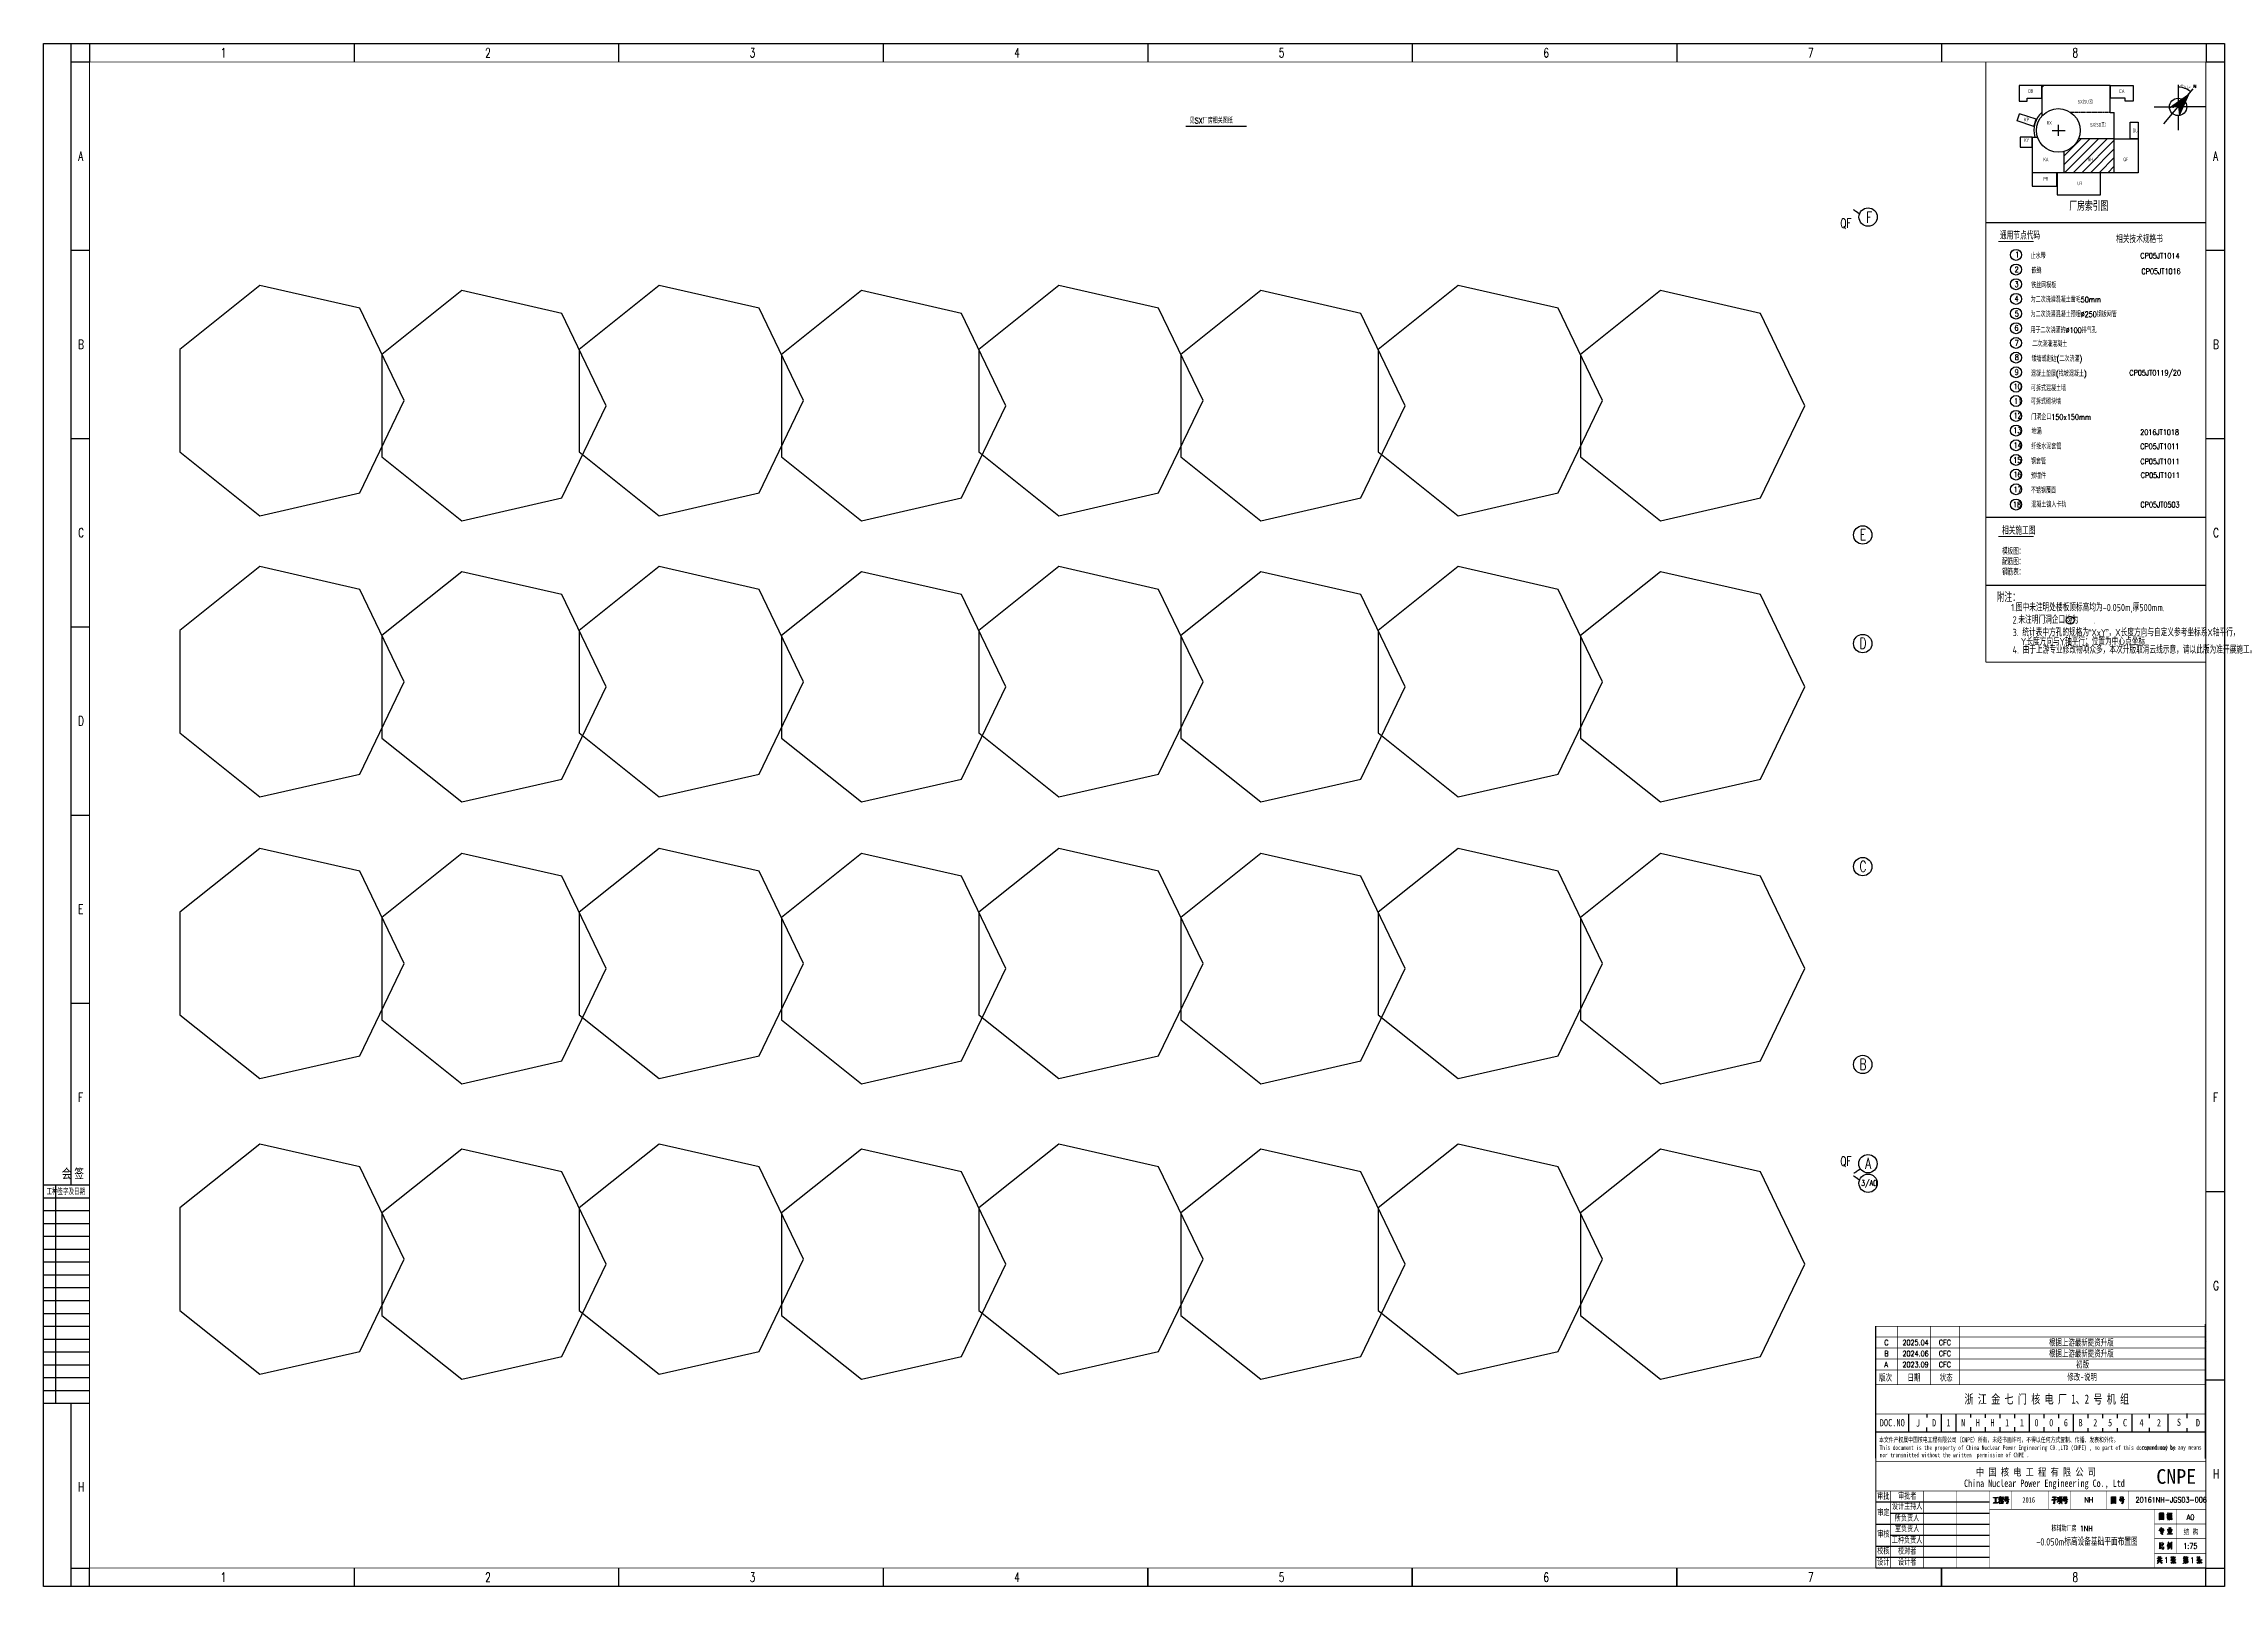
# Model space of a CAD drawing. Extents: x -383207 to 558143, y -95136 to 11777.
# Drawn here: x 52535 to 141710, y -93495 to -30420 of the extents above; entities that cross this region are included whole.
import ezdxf
from ezdxf.enums import TextEntityAlignment as Align

# ---------------------------------------------------------------- set-up
doc = ezdxf.new("R2010")
doc.units = 0
for name, pattern in [('CENTER', [50.8, 31.75, -6.35, 6.35, -6.35]), ('CONTINOUS', [0]), ('DOTE', [2.42, 2, -0.2, 0.02, -0.2])]:
    doc.linetypes.add(name, pattern=pattern)
doc.layers.get('0').update_dxf_attribs({"linetype": 'CONTINUOUS'})
for name, color, linetype in [('0S-HOLE', 1, 'CONTINUOUS'), ('1', 7, 'CONTINUOUS'), ('AXIS', 1, 'DOTE'), ('BORDER', 7, 'CONTINUOUS'), ('B版云线202106', 2, 'CONTINUOUS'), ('C77(文本)', 7, 'CONTINUOUS'), ('DIM', 3, 'CONTINUOUS'), ('NHFVVP_CenterLine', 4, 'CONTINUOUS'), ('PDIM', 2, 'CONTINUOUS'), ('PUB_TEXT', 7, 'CONTINUOUS'), ('TEXT', 4, 'CONTINUOUS'), ('TK', 4, 'CONTINUOUS'), ('中心线', 2, 'CENTER'), ('厂房分隔线', 2, 'CONTINUOUS'), ('图框', 4, 'CONTINOUS'), ('缩略图', 4, 'CONTINUOUS')]:
    doc.layers.add(name, color=color, linetype=linetype)
doc.styles.add('ACP1000普通样式', font='tssdeng.shx', dxfattribs={"width": 0.7, "bigfont": 'tssdchn.shx'})
doc.styles.add('bine', font='binee.shx', dxfattribs={"width": 0.7, "bigfont": 'binec.shx'})
doc.styles.add('CHINESE-3', font='romand.shx', dxfattribs={"width": 0.8, "bigfont": 'ochinese.shx'})
doc.styles.add('HZ', font='TXT.shx', dxfattribs={"width": 0.7, "bigfont": 'hz.shx'})
doc.styles.add('HZbine', font='txt_____.ttf', dxfattribs={"width": 0.7, "bigfont": 'HZTXT'})
doc.styles.add('RH', font='romans.shx', dxfattribs={"width": 0.7, "bigfont": 'hz.shx'})
doc.styles.add('romand', font='romand.shx', dxfattribs={"width": 0.7, "height": 200, "bigfont": 'OCHINESE.shx'})
doc.styles.add('ROMANT', font='ROMANT.shx', dxfattribs={"width": 0.618, "height": 450, "bigfont": 'ochinese.shx'})
doc.styles.add('S1', font='tssdeng.shx', dxfattribs={"width": 0.7, "bigfont": 'tssdchn.shx'})
doc.styles.add('TSSD_Dimension', font='Tssdeng.shx', dxfattribs={"width": 0.7, "bigfont": 'tssdchn.shx'})
doc.styles.add('TSSD_Label', font='tssdeng.shx', dxfattribs={"width": 0.7, "bigfont": 'hztxt.shx'})
doc.styles.add('宋体', font='', dxfattribs={"width": 0.7})
doc.styles.get('宋体').set_extended_font_data('SimSun')

msp = doc.modelspace()

# ---------------------------------------------------------------- texts
at = {"color": 2, "style": '宋体', "width": 0.7}
msp.add_text('浙 江 金 七 门 核 电 厂 1、2 号 机 组', height=375, dxfattribs=at).set_placement((131082.8, -86023.1))
at = {"color": 2, "linetype": 'Continuous', "attachment_point": 5, "style": '宋体'}
for s, width, insert, char_height in [('J', 433.11, (129182, -86817.1), 300), ('D', 507.008, (129839.7, -86805.4), 300), ('1', 507.008, (130429.5, -86803.8), 300), ('N', 507.008, (131029.5, -86803.8), 300), ('H', 7499.993, (131629.5, -86803.8), 300), ('H', 507.008, (132229.5, -86803.8), 300), ('1', 507.008, (132829.5, -86803.8), 300), ('1', 507.008, (133429.5, -86803.8), 300), ('0', 507.008, (134029.5, -86803.8), 300), ('B', 507.008, (135829.5, -86803.8), 300), ('2', 507.008, (136429.5, -86803.8), 300), ('5', 507.008, (137037.9, -86803.8), 300), ('C', 507.008, (137645.5, -86803.8), 300), ('4', 507.008, (138320.5, -86803.8), 300), ('2', 507.008, (139033, -86803.8), 300), ('S', 507.008, (139852.5, -86788.1), 300), ('D', 507.008, (140629.5, -86803.8), 300), ('2016', 1298.159, (133709.3, -89964.9), 225)]:
    msp.add_mtext_dynamic_manual_height_columns(s, width=width, gutter_width=75, heights=[0], dxfattribs=dict(at, insert=insert, char_height=char_height))
at = {"color": 1, "linetype": 'Continuous', "char_height": 300, "attachment_point": 5, "style": '宋体'}
for s, insert in [('0', (134629.5, -86803.8)), ('6', (135229.5, -86803.8))]:
    msp.add_mtext_dynamic_manual_height_columns(s, width=300, gutter_width=3, heights=[0], dxfattribs=dict(at, insert=insert))
at = {"color": 2, "char_height": 255, "attachment_point": 1, "style": '宋体'}
for s, width, heights, insert in [('\\pi60.01667;审批', 600, [332.9], (127454.1, -89671.3)), ('\\pi22.55343;设计主持人', 1289.649, [0], (128088.1, -90077.4)), ('\\pi278.89926;审批者', 1289.649, [0], (128088.1, -89662.7)), ('\\pi63.4875;审定', 600, [0], (127454.1, -90338)), ('\\pi147.50343;所负责人', 1289.649, [0], (128088.1, -90557.3)), ('\\pi149.48676;室负责人', 1289.649, [0], (128088.1, -90994.8)), ('\\pi62.49583;审核', 600, [0], (127454.1, -91216.5)), ('\\pi22.05759;工种负责人', 1289.649, [0], (128088.1, -91459.5)), ('\\pi59.025;校核', 600, [0], (127454.1, -91901)), ('\\pi58.52917;设计', 600, [0], (127454.1, -92358.5)), ('\\pi275.42843;校对者', 1289.649, [331.5], (128088.1, -91908.4)), ('\\pi276.91593;设计者', 1289.649, [331.5], (128088.1, -92358.5))]:
    msp.add_mtext_dynamic_manual_height_columns(s, width=width, gutter_width=75, heights=heights, dxfattribs=dict(at, insert=insert))
at = {"layer": '1', "color": 6, "style": '宋体', "width": 0.7}
msp.add_text('根据上游最新提资升版', height=270, dxfattribs=at).set_placement((134535.9, -83653.7))
at = {"layer": '1', "color": 2, "style": '宋体'}
for s, height, width, p in [('根据上游最新提资升版', 270, 0.7, (134535.9, -84103.7)), ('初版', 270, 0.7, (135649.2, -84553.7)), ('版次', 270, 0.7, (127591.9, -85089.5)), ('日期 ', 270, 0.7, (128750.8, -85089.5)), ('状态', 270, 0.7, (130068.9, -85089.5)), ('修改-说明', 270, 0.7, (135285.9, -85067.2)), ('DOC.NO', 300, 0.8, (127615.2, -86953.5)), ('China Nuclear Power Engineering Co., Ltd', 300, 0.7, (131065.2, -89427.7)), ('中 国 核 电 工 程 有 限 公 司', 300, 0.8, (131554.9, -88969.9))]:
    msp.add_text(s, height=height, dxfattribs=dict(at, width=width)).set_placement(p)
at = {"layer": '1', "color": 2, "ltscale": 0.8, "style": '宋体', "width": 0.7}
for s, height, p in [('本文件产权属中国核电工程有限公司（CNPE）所有，未经书面许可，不得以任何方式复制、传播、发表和外传。', 202.5, (127589.2, -87602.6)), ('This document is the property of China Nuclear Power Engineering CO.,LTD (CNPE) , no part of this document may be', 187.5, (127612.9, -87917.2)), ('nor transmitted without the written  permission of CNPE .', 187.5, (127620, -88215.6)), ('reproduced by any means , ', 187.5, (138311.2, -87902.2))]:
    msp.add_text(s, height=height, dxfattribs=at).set_placement(p)
at = {"layer": 'AXIS', "style": 'romand', "width": 0.7}
for s, height, p in [('F', 450, (127184, -37521.2)), ('E', 450, (126937.2, -50497.6)), ('D', 450, (126937.2, -54937.6)), ('C', 450, (126937.2, -64057.6)), ('B', 450, (126937.2, -72147.6)), ('A', 450, (127148.3, -76204)), ('3/A0', 225, (127184, -77021.2))]:
    msp.add_text(s, height=height, dxfattribs=at).set_placement(p, align=Align.MIDDLE)
at = {"layer": 'C77(文本)', "style": 'S1', "width": 0.7}
for s, height, p in [('通用节点代码', 300, (132536.2, -38419.9)), ('相关施工图', 300, (132617.8, -50486.6)), ('附注：', 350, (132395.7, -53246.9))]:
    msp.add_text(s, height=height, dxfattribs=at).set_placement(p)
at = {"layer": 'C77(文本)', "color": 4, "style": 'S1', "width": 0.7}
for s, p in [('模板图：', (132617.4, -51306.3)), ('配筋图：', (132617.4, -51728.5)), ('钢筋表：', (132617.4, -52150.9))]:
    msp.add_text(s, height=250, dxfattribs=at).set_placement(p)
at = {"layer": 'PDIM', "style": 'RH', "width": 0.7}
msp.add_text('见SX厂房相关图纸', height=225, dxfattribs=at).set_placement((99398.3, -33679.4, 0))
at = {"layer": 'PUB_TEXT', "color": 2, "style": '宋体'}
msp.add_text('CNPE', height=600, dxfattribs=at).set_placement((138925.7, -89301.8))
at = {"layer": 'TEXT', "style": 'HZ', "width": 0.7}
for s, height, p in [('相关技术规格书', 300, (137282.1, -38568.3)), ('1', 225, (133156.9, -39158.6)), ('止水带', 225, (133790.3, -39215.7)), ('CP05JT1014', 225, (138273.4, -39205.8)), ('2', 225, (133133.7, -39766.8)), ('嵌缝', 225, (133824.2, -39808.3)), ('CP05JT1016', 225, (138319.7, -39840.6)), ('3', 225, (133130.4, -40370.9)), ('4', 225, (133132.4, -40962.4)), (' 为二次浇灌混凝土凿毛50mm', 225, (133618, -40995.4)), ('铁丝网模板', 225, (133811.3, -40411)), ('5', 225, (133141.1, -41574.4)), ('为二次浇灌混凝土预埋%%C250钢板网管', 225, (133784.5, -41598.6)), ('6', 225, (133125.4, -42153.3)), ('7', 225, (133134.4, -42774.7)), ('用于二次浇灌的%%c100排气孔', 225, (133782.4, -42248.6)), ('二次浇灌混凝土', 225, (133851.7, -42810)), ('8', 225, (133140.5, -43353.2)), ('矮墙或翻边(二次浇灌)', 225, (133826.1, -43416.9)), ('10', 225, (133091.6, -44553.7)), ('9', 225, (133136.4, -43959.5)), ('混凝土垫层(找坡混凝土)', 225, (133800.5, -44026.3)), ('可拆式混凝土墙', 225, (133800.5, -44621.7)), ('CP05JT0119/20', 225, (137823.7, -43990.1)), ('11', 225, (133109.7, -45141.5)), ('可拆式砌块墙', 225, (133800.5, -45163.6)), ('13', 225, (133079.9, -46341.9)), ('12', 225, (133088.7, -45741.7)), ('门洞企口150x150mm', 225, (133813.3, -45798.3)), ('地漏', 225, (133826.1, -46386.2)), ('2016JT1018', 225, (138268.8, -46418.3)), ('14', 225, (133089.1, -46953)), ('纤维水泥套管', 225, (133813.3, -46998.2)), ('CP05JT1011', 225, (138268.8, -47000.2)), ('15', 225, (133074.9, -47557.5)), ('16', 225, (133085.2, -48149.8)), ('钢套管', 225, (133800.5, -47610.2)), ('预埋件', 225, (133800.5, -48200.1)), ('CP05JT1011', 225, (138274.2, -47616.2)), ('CP05JT1011', 225, (138287.3, -48177.9)), ('17', 225, (133094.3, -48761.7)), ('不锈钢覆面', 225, (133800.5, -48799.7)), ('18', 225, (133067.7, -49377.8)), ('混凝土镶入卡轨', 225, (133813.3, -49377.2)), ('CP05JT0503', 225, (138277.4, -49382.7))]:
    msp.add_text(s, height=height, dxfattribs=at).set_placement(p)
at = {"layer": 'TEXT', "color": 1, "style": 'ACP1000普通样式', "width": 0.7}
for s, p in [('1.图中未注明处楼板顶标高均为-0.050m,厚500mm.', (132991.6, -53624.4)), ('2.未注明门洞企口均为    .', (133049.4, -54131.4)), ('3. 统计表中方孔的规格为“XxY”，X长度方向与自定义参考坐标系X轴平行，', (133049.4, -54646.3)), ('Y长度方向与Y轴平行；位置为中心点坐标', (133389.7, -55018.7))]:
    msp.add_text(s, height=300, dxfattribs=at).set_placement(p)
msp.add_text('12', height=192, dxfattribs=at).set_placement((135405.8, -53997.7), align=Align.MIDDLE)
msp.add_text('4. 由于上游专业修改物项众多，本次升版取消云线示意，请以此版为准开展施工。', height=300, dxfattribs=at).set_placement((133050.8, -55444), align=Align.BOTTOM_LEFT)
at = {"layer": 'TK', "color": 4, "width": 0.7}
for s, height, style, p in [('1', 375, 'HZbine', (59775.2, -30982.1)), ('2', 375, 'HZbine', (70593.2, -30982.1)), ('3', 375, 'HZbine', (81411.2, -30982.1)), ('4', 375, 'HZbine', (92229.2, -30982.1)), ('5', 375, 'HZbine', (103047.2, -30982.1)), ('6', 375, 'HZbine', (113865.2, -30982.1)), ('7', 375, 'HZbine', (124683.2, -30982.1)), ('8', 375, 'HZbine', (135501.2, -30982.1)), ('A', 375, 'HZbine', (53949.2, -35206.1)), ('A', 375, 'HZbine', (141249.2, -35206.1)), ('B', 375, 'HZbine', (53949.2, -42902.9)), ('B', 375, 'HZbine', (141249.2, -42902.9)), ('C', 375, 'HZbine', (53949.2, -50599.8)), ('C', 375, 'HZbine', (141249.2, -50599.8)), ('D', 375, 'HZbine', (53949.2, -58296.7)), ('E', 375, 'HZbine', (53949.2, -65993.6)), ('F', 375, 'HZbine', (53949.2, -73690.4)), ('F', 375, 'HZbine', (141249.2, -73690.4)), ('G', 375, 'HZbine', (141249.2, -81387.3)), ('H', 375, 'HZbine', (141249.2, -89084.2)), ('H', 375, 'HZbine', (53949.2, -89614.7)), ('1', 225, 'romand', (139247.9, -92530.3)), ('1', 225, 'romand', (140311.1, -92538.9)), ('1', 375, 'HZbine', (59775.2, -93307.1)), ('2', 375, 'HZbine', (70593.2, -93307.1)), ('3', 375, 'HZbine', (81411.2, -93307.1)), ('4', 375, 'HZbine', (92229.2, -93307.1)), ('5', 375, 'HZbine', (103047.2, -93307.1)), ('6', 375, 'HZbine', (113865.2, -93307.1)), ('7', 375, 'HZbine', (124683.2, -93307.1)), ('8', 375, 'HZbine', (135501.2, -93307.1))]:
    msp.add_text(s, height=height, dxfattribs=dict(at, style=style)).set_placement(p)
at = {"layer": 'TK', "color": 6, "style": 'romand', "width": 0.7}
for s, p in [('C', (127803.1, -83638.3)), ('2025.04', (128544.8, -83638.3)), ('CFC', (130034.5, -83638.3))]:
    msp.add_text(s, height=225, dxfattribs=at).set_placement(p)
at = {"layer": 'TK', "color": 2}
for s, style, width, p in [('A', 'romand', 0.7, (127803.1, -84538.3)), ('B', 'romand', 0.7, (127803.1, -84088.3)), ('2024.06', 'romand', 0.7, (128544.8, -84088.3)), ('2023.09', 'romand', 0.7, (128544.8, -84538.3)), ('CFC', 'romand', 0.7, (130034.5, -84088.3)), ('CFC', 'romand', 0.7, (130034.5, -84538.3)), ('NH', 'romand', 0.7, (135986.5, -90069.8)), ('结 构', 'CHINESE-3', 0.8, (140042.7, -91395.8))]:
    msp.add_text(s, height=225, dxfattribs=dict(at, style=style, width=width)).set_placement(p)
at = {"layer": 'TK', "color": 1, "width": 0.7}
for s, height, style, p in [('20161NH-JGS03-006', 225, 'romand', (138081.2, -90068)), ('A0', 225, 'romand', (140168.5, -90778.9)), ('-0.050m标高设备基础平面布置图', 300, 'TSSD_Dimension', (134020.1, -91826)), ('核辅助厂房 1NH ', 225, 'RH', (134641.7, -91242.7)), ('1:75', 225, 'romand', (140028.1, -91956.8))]:
    msp.add_text(s, height=height, dxfattribs=dict(at, style=style)).set_placement(p)
at = {"layer": '厂房分隔线', "style": 'romand', "width": 0.7}
for p in [(126008.3, -37949.4), (126008.3, -76299.4)]:
    msp.add_text('QF', height=375, dxfattribs=at).set_placement(p)

# ---------------------------------------------------------------- blocks, each defined once
blk = doc.blocks.new('会签')
at = {"color": 0}
for p, q in [((3629.7, -1305.7), (3604.7, -1305.7)), ((3611.4, -1424.7), (3611.4, -1305.7)), ((3629.7, -1312.7), (3604.7, -1312.7)), ((3629.7, -1319.7), (3604.7, -1319.7)), ((3629.7, -1326.7), (3604.7, -1326.7)), ((3629.7, -1333.7), (3604.7, -1333.7)), ((3629.7, -1340.7), (3604.7, -1340.7)), ((3629.7, -1347.7), (3604.7, -1347.7)), ((3629.7, -1354.7), (3604.7, -1354.7)), ((3629.7, -1361.7), (3604.7, -1361.7)), ((3629.7, -1368.7), (3604.7, -1368.7)), ((3629.7, -1375.7), (3604.7, -1375.7)), ((3629.7, -1382.7), (3604.7, -1382.7)), ((3629.7, -1389.7), (3604.7, -1389.7)), ((3629.7, -1396.7), (3604.7, -1396.7)), ((3629.7, -1403.7), (3604.7, -1403.7)), ((3629.7, -1410.7), (3604.7, -1410.7)), ((3629.7, -1417.7), (3604.7, -1417.7)), ((3629.7, -1424.7), (3604.7, -1424.7))]:
    blk.add_line(p, q, dxfattribs=at)
at = {"color": 0, "style": 'bine', "width": 0.7}
for s, height, p in [('会 签  ', 6, (3622.2, -1302.5)), ('工种签字及日期', 3.3, (3616.8, -1310.9))]:
    blk.add_text(s, height=height, dxfattribs=at).set_placement(p, align=Align.CENTER)
blk = doc.blocks.new('_ClosedBlank')
at = {"color": 0}
blk.add_lwpolyline([(0, 0, 0, 0.658, 0), (-2.5, 0, 0.658, 0.658, 0)], format="xyseb", dxfattribs=at)
blk = doc.blocks.new('A$C5E8E3E41')
at = {"layer": 'DIM'}
blk.add_line((160, -2794), (1787, -851), dxfattribs=at)
blk.add_arc((0, -2986), 2685, 52.20852, 87.86565, dxfattribs=at)
at = {"layer": '缩略图'}
for p, q in [((0, 0), (0, -2316)), ((-1925, -5287), (2050, -536)), ((-3235, -2986), (-671, -2986)), ((3695, -2985), (0, -2986)), ((0, -4168), (0, -6137))]:
    blk.add_line(p, q, dxfattribs=at)
blk.add_lwpolyline([(-1172, -3135), (1408, -1304), (135, -4160)], dxfattribs=at)
blk.add_circle((0, -2986), 1181, dxfattribs=at)
blk.add_point((-669, -3033), dxfattribs=at)
blk.add_point((-669, -3033), dxfattribs=at)
for points in [[(0, -2986), (-1172, -3135), (1408, -1304)], [(135, -4160), (1408, -1304), (0, -2986)]]:
    blk.add_solid(points, dxfattribs=at)
at = {"layer": 'DIM', "xscale": 100, "yscale": 100, "zscale": 100}
for p, rotation in [((0, -301), 178.9328260940947), ((1723, -927), 321.1413489768363)]:
    blk.add_blockref('_ClosedBlank', p, dxfattribs=dict(at, rotation=rotation))
at = {"layer": 'DIM', "color": 7, "insert": (1004, -222), "char_height": 300, "attachment_point": 5, "rotation": 340.03709, "style": 'TSSD_Dimension'}
blk.add_mtext('\\A1;40°44\'40"', dxfattribs=at)
at = {"layer": '缩略图', "style": 'ROMANT'}
blk.add_text('N', height=400, dxfattribs=at).set_placement((2099, -395))
blk = doc.blocks.new('A$C3CC76250')
at = {"layer": 'TEXT', "lineweight": 30}
h = blk.add_hatch(dxfattribs=at)
h.set_pattern_fill('ANSI31', color=256, scale=3000, style=0)
h.set_pattern_definition([(45, (-770190, -402651), (-6735.19, 6735.19), [])])
h.paths.add_polyline_path([(1880, 0), (1880, -2491, -0.3755255), (4213, -2205), (7459, -2205), (7459, 0)])
h.paths.add_polyline_path([(4726, -1554), (6007, -1554), (6007, -1104), (4726, -1104)], flags=24)
h = blk.add_hatch(dxfattribs=at)
h.set_pattern_fill('ANSI31', color=5, scale=4000, style=0)
h.set_pattern_definition([(45, (-510316.34, 2095162.27), (-353.55339, 353.55339), [])])
h.paths.add_polyline_path([(7781, -4361), (4861, -4361, -0.2311413), (3690, -5401), (3690, -7140), (7781, -7140)])
h.paths.add_polyline_path([(5553, -6236), (5965, -6236), (5965, -5872), (5553, -5872)], flags=24)
at = {"linetype": 'CENTER', "ltscale": 0.3}
blk.add_line((7459, -2205), (4213, -2205), dxfattribs=at)
at = {"layer": '中心线'}
for p, q in [((3210, -3227), (3210, -4134)), ((2709, -3682), (3757, -3682))]:
    blk.add_line(p, q, dxfattribs=at)
at = {"layer": '缩略图'}
for p, q in [((7459, 0), (1880, 0)), ((1880, -2491), (1880, 0)), ((7459, -2205), (7459, 0)), ((-152, -2905), (39, -2319)), ((1202, -3349), (-152, -2905)), ((1397, -2765), (39, -2319)), ((1202, -3349), (1397, -2765)), ((7459, -2205), (7781, -2205)), ((7781, -7140), (7781, -2205)), ((1068, -4221), (1068, -7140)), ((1068, -4221), (1509, -4221)), ((7781, -4361), (4861, -4361)), ((3690, -7140), (3690, -5401)), ((3690, -7140), (1068, -7140)), ((7781, -7140), (3690, -7140))]:
    blk.add_line(p, q, dxfattribs=at)
for points in [[(0, -1281), (651, -1281), (651, -1050), (1862, -1050), (1862, 0), (0, 0), (0, -1281)], [(9339, -1281), (8688, -1281), (8688, -1050), (7477, -1050), (7477, 0), (9339, 0), (9339, -1281)], [(1068, -7147), (1068, -8239), (3097, -8239), (3097, -7147), (1068, -7147)]]:
    blk.add_lwpolyline(points, dxfattribs=at)
for points in [[(9083, -4354), (9083, -3017), (9748, -3017), (9748, -4354)], [(1057, -4221), (77, -4221), (77, -5061), (1057, -5061)], [(7788, -4361), (9748, -4361), (9748, -7140), (7788, -7140)], [(3105, -8953), (6654, -8953), (6654, -7147), (3105, -7147)]]:
    blk.add_lwpolyline(points, close=True, dxfattribs=at)
blk.add_circle((3210, -3682), 1785, dxfattribs=at)
blk.add_arc((3210, -3682), 1995, 131.81448, 195.67471, dxfattribs=at)
at = {"layer": 'TEXT', "color": 7, "lineweight": 30, "xscale": 0.6000000000000001, "yscale": 0.6000000000000001, "zscale": 0.6000000000000001}
blk.add_blockref('A$C5E8E3E41', (13001, 36), dxfattribs=at)
at = {"color": 0, "linetype": 'ByBlock', "style": 'TSSD_Label', "width": 0.7}
for s, p in [('DB', (748, -610)), ('DA', (8191, -610)), ('KP', (411, -2945)), ('RX', (2258, -3207)), ('DU', (9291, -3840)), ('KY', (411, -4620)), ('KA', (1987, -6198)), ('NH', (5613, -6198)), ('QF', (8525, -6198)), ('PR', (1987, -7785)), ('UR', (4761, -8162))]:
    blk.add_text(s, height=300, dxfattribs=at).set_placement(p)
at = {"linetype": 'ByBlock', "style": 'TSSD_Label', "width": 0.7}
for s, p in [('SX(SU区)', (4801, -1479)), ('SX(SD区)', (5813, -3361))]:
    blk.add_text(s, height=300, dxfattribs=at).set_placement(p)
blk = doc.blocks.new('A$C4f303797')
at = {"layer": 'TEXT', "color": 7, "lineweight": 30, "xscale": 0.5, "yscale": 0.5, "zscale": 0.5}
blk.add_blockref('A$C3CC76250', (76, 4477), dxfattribs=at)
at = {"layer": 'C77(文本)', "color": 0, "style": 'S1', "width": 0.7}
blk.add_text('厂房索引图', height=350, dxfattribs=at).set_placement((2130, -751), align=Align.BOTTOM_LEFT)
blk = doc.blocks.new('A$Cc6a5050b')
at = {"layer": 'NHFVVP_CenterLine', "ltscale": 10}
blk.add_blockref('A$C4f303797', (-7851, -5335), dxfattribs=at)
blk = doc.blocks.new('A$Ce1f04ecb')
at = {"layer": 'B版云线202106', "xscale": 0.5, "yscale": 0.5, "zscale": 0.5}
blk.add_blockref('A$Cc6a5050b', (-286, -226), dxfattribs=at)

# ---------------------------------------------------------------- hatches: boundary and pattern name
at = {"layer": '1'}
h = msp.add_hatch(color=2, dxfattribs=at)
h.paths.add_polyline_path([(132362.4, -89874), (132444.6, -89874), (132428.9, -89851.6), (132417.5, -89867.6), (132268.1, -89867.6), (132274.9, -89877.6), (132283.8, -89874.7), (132292.7, -89874), (132349.2, -89874), (132349.2, -90078.9), (132255.7, -90078.9), (132262.8, -90088.9), (132271.3, -90086), (132280.2, -90085.3), (132455.9, -90085.3), (132439.2, -90061.5), (132427.1, -90078.9), (132362.4, -90078.9)])
h.paths.add_polyline_path([(132531.4, -89986.1), (132531, -89965.1), (132531, -89955.1), (132538.1, -89965.4), (132543.5, -89976.1), (132547.7, -89987.1), (132548.8, -89990.3), (132553.4, -90000.6), (132558.4, -89997.4), (132559.1, -89995.3), (132561.2, -89983.6), (132558, -89972.2), (132557.3, -89971.5), (132551.6, -89965.1), (132543.8, -89958.7), (132533.8, -89951.9), (132531, -89950.1), (132531, -89925.2), (132568, -89925.2), (132553.8, -89905.3), (132544.2, -89918.8), (132531, -89918.8), (132531, -89856.6), (132543.8, -89853.4), (132553.4, -89851.2), (132560.5, -89850.2), (132562.7, -89850.2), (132551.3, -89827.8), (132545.9, -89833.1), (132538.1, -89838.4), (132527.8, -89844.1), (132522.5, -89846.6), (132512.1, -89850.9), (132502.9, -89854.4), (132494, -89857.3), (132485.8, -89859.4), (132483, -89860.1), (132483, -89865.1), (132495.1, -89863.3), (132505, -89861.9), (132513.6, -89860.1), (132520, -89859.1), (132520, -89918.8), (132476.2, -89918.8), (132483, -89929.1), (132490.8, -89925.2), (132517.1, -89925.2), (132515.7, -89936.6), (132513.6, -89948.7), (132510.7, -89961.5), (132507.5, -89974.7), (132504, -89988.9), (132500.8, -90000.3), (132497.2, -90012), (132493.3, -90023.8), (132488.7, -90035.5), (132484, -90047.6), (132479.1, -90059.7), (132476.9, -90064), (132478.7, -90067.9), (132490.1, -90048.7), (132495.4, -90038.4), (132500.4, -90027.3), (132505, -90015.9), (132509.7, -90004.2), (132513.9, -89991.8), (132517.8, -89978.9), (132520, -89971.5), (132519.6, -89988.9), (132519.6, -90076.4), (132519.3, -90087.8), (132519.3, -90098.5), (132518.9, -90108.4), (132518.9, -90116.6), (132532.1, -90107.7), (132532.1, -90103.1), (132531.7, -90096.7), (132531.7, -90078.9), (132531.4, -90067.5)])
h.paths.add_polyline_path([(132664, -89860.1), (132671.9, -89852.7), (132659.8, -89835.2), (132652, -89846.6), (132587.9, -89846.6), (132574.7, -89835.2), (132575.1, -89848.4), (132575.1, -89848.4), (132575.5, -89861.9), (132575.8, -89875.1), (132575.8, -89903.5), (132575.5, -89917.1), (132575.5, -89930.2), (132575.1, -89943.4), (132574.8, -89947.6), (132587.2, -89940.2), (132587.2, -89925.2), (132652.7, -89925.2), (132652.7, -89941.6), (132664.8, -89935.2), (132664.8, -89927.7), (132664.4, -89917.8), (132664.4, -89905.3), (132664, -89890)])
h.paths.add_polyline_path([(132587.2, -89852.7), (132652.7, -89852.7), (132652.7, -89918.8), (132587.2, -89918.8)], flags=16)
h.paths.add_polyline_path([(132624.6, -89970.1), (132677.9, -89970.1), (132664, -89950.1), (132654.4, -89964), (132563.4, -89964), (132570.5, -89974), (132578.3, -89970.1), (132613.2, -89970.1), (132613.2, -90025.2), (132568.7, -90025.2), (132575.8, -90035.2), (132583.7, -90031.6), (132613.2, -90031.6), (132613.2, -90090.3), (132550.6, -90090.3), (132557.3, -90100.3), (132566.2, -90097.4), (132574.8, -90096.3), (132684.3, -90096.3), (132669.4, -90075.4), (132658.7, -90090.3), (132624.6, -90090.3), (132624.6, -90031.6), (132673.7, -90031.6), (132659.8, -90011.3), (132650.2, -90025.2), (132624.6, -90025.2)])
h.paths.add_polyline_path([(132860.1, -89893.9), (132860.1, -89851.6), (132866.8, -89842.7), (132854.7, -89827.8), (132846.9, -89840.2), (132760.1, -89840.2), (132747.3, -89830.3), (132747.6, -89843.1), (132747.6, -89856.2), (132748, -89869.7), (132748, -89896.8), (132747.6, -89910.3), (132747.6, -89923.5), (132747.3, -89935.9), (132747.3, -89936.6), (132760.1, -89930.2), (132760.1, -89917.8), (132847.6, -89917.8), (132847.6, -89931.6), (132860.8, -89923.8), (132860.4, -89916.7), (132860.4, -89906.7)])
h.paths.add_polyline_path([(132760.1, -89846.6), (132847.6, -89846.6), (132847.6, -89911.4), (132760.1, -89911.4)], flags=16)
h.paths.add_polyline_path([(132785.7, -89956.5), (132902, -89956.5), (132886, -89934.1), (132874.6, -89950.1), (132706, -89950.1), (132713.1, -89960.1), (132721, -89956.5), (132770.8, -89956.5), (132767.9, -89970.8), (132764.7, -89982.9), (132763.7, -89986.4), (132758, -89997.4), (132753.3, -90002.8), (132763.7, -90020.2), (132771.5, -90008.8), (132851.9, -90008.8), (132849.7, -90029.8), (132847.3, -90047.3), (132844.8, -90061.1), (132841.9, -90072.2), (132839.1, -90079.3), (132836.1, -90083.7), (132830.2, -90085.7), (132822.7, -90085.7), (132813.5, -90083.9), (132802.4, -90080.3), (132792.5, -90076.4), (132791.8, -90081.4), (132802.4, -90088.9), (132810.6, -90096.7), (132815.9, -90104.9), (132818.4, -90113.4), (132818.8, -90115.2), (132829.5, -90110.9), (132837.3, -90106.7), (132839.1, -90105.2), (132846.2, -90098.5), (132851.2, -90091.4), (132853.3, -90086.4), (132855.4, -90078.2), (132857.9, -90067.2), (132860.4, -90052.6), (132862.9, -90035.2), (132865, -90016.3), (132873.9, -90007.8), (132860.8, -89988.9), (132851.2, -90002.8), (132773.3, -90002.8)])
h = msp.add_hatch(color=2, dxfattribs=at)
h.paths.add_polyline_path([(134763.2, -90083.2), (134763.2, -89960.1), (134855, -89960.1), (134834.7, -89932.7), (134820.9, -89954), (134763.2, -89954), (134763.2, -89930.2), (134772.8, -89922.7), (134765, -89915.3), (134774.3, -89906), (134782.8, -89897.8), (134791, -89890), (134798.5, -89883.3), (134805.6, -89877.2), (134812, -89871.5), (134823, -89864), (134831.9, -89860.5), (134838.3, -89860.1), (134820.9, -89831.3), (134808.4, -89846.6), (134674, -89846.6), (134681.1, -89856.6), (134689.6, -89853.7), (134698.5, -89852.7), (134809.5, -89852.7), (134761.5, -89911.4), (134749, -89900.3), (134750.1, -89939.8), (134750.1, -89954), (134653.7, -89954), (134660.8, -89964), (134669.7, -89961.2), (134678.2, -89960.1), (134750.1, -89960.1), (134750.1, -90066.5), (134747.9, -90079.6), (134743, -90082.8), (134736.9, -90082.1), (134728.4, -90081), (134717, -90078.9), (134711.7, -90077.8), (134711.7, -90083.9), (134722.7, -90089.9), (134731.2, -90096.7), (134736.9, -90104.5), (134740.1, -90112.7), (134740.5, -90116.6), (134750.1, -90110.9), (134757.2, -90103.5), (134761.5, -90094.2)])
h.paths.add_polyline_path([(134982.7, -89903.9), (135047.1, -89903.9), (135047.1, -90039.1), (135059.6, -90029.1), (135059.2, -90015.2), (135058.5, -89988.9), (135058.5, -89908.9), (135066.7, -89901.4), (135052.5, -89885.4), (135044.6, -89897.8), (135005.1, -89897.8), (135010.1, -89881.5), (135014.4, -89868), (135017.9, -89856.9), (135020.8, -89848.4), (135021.2, -89847.7), (135077, -89847.7), (135061.3, -89826.3), (135050, -89841.6), (134953.6, -89841.6), (134960.7, -89851.6), (134969.6, -89848.8), (134978.1, -89847.7), (135005.1, -89847.7), (135004.4, -89856.9), (135003.4, -89869), (135001.6, -89884), (135000.2, -89897.8), (134983.4, -89897.8), (134970.3, -89887.9), (134970.6, -89900.3), (134971, -89913.1), (134971, -89939.8), (134971.3, -89953.7), (134971.3, -89982.5), (134971, -89997.1), (134971, -90010.6), (134970.6, -90023.4), (134970.6, -90035.5), (134970.3, -90044), (134982.7, -90032.7)])
h.paths.add_polyline_path([(134941.1, -90013.8), (134954.3, -90005.3), (134958.2, -90002.8), (134956.4, -89997.8), (134924.7, -90012.7), (134924.7, -89876.5), (134960, -89876.5), (134945.7, -89856.6), (134935.4, -89870.1), (134878.5, -89870.1), (134885.6, -89880.1), (134894.2, -89877.2), (134903, -89876.5), (134913.4, -89876.5), (134913.4, -90017.7), (134899.8, -90024.1), (134889.5, -90028.8), (134881.7, -90032), (134876.7, -90033.7), (134876, -90034.1), (134886.3, -90057.6), (134891, -90049.7), (134897, -90044), (134900.2, -90041.6), (134905.2, -90038), (134911.6, -90033.4), (134919.8, -90027.7), (134929.7, -90021.3)])
h.paths.add_polyline_path([(135015.1, -90042.6), (135016.5, -90034.8), (135017.9, -90024.8), (135019, -90013.5), (135020.1, -89999.9), (135020.4, -89985), (135020.8, -89968.6), (135021.2, -89951.6), (135029, -89942.7), (135008.7, -89926.3), (135009.1, -89940.5), (135009.1, -89967.6), (135008.3, -89993.9), (135008, -90006.3), (135006.6, -90021.6), (135004.1, -90035.2), (135001.2, -90047.3), (134997.3, -90057.9), (134994.1, -90065.4), (134989.5, -90072.2), (134984.2, -90078.9), (134977.4, -90086), (134969.2, -90093.1), (134960, -90100.3), (134949.6, -90107.4), (134943.2, -90111.6), (134945.7, -90115.2), (134956.8, -90109.5), (134966.4, -90103.8), (134974.9, -90098.1), (134982.7, -90092.8), (134989.5, -90087.1), (134993, -90083.9), (135000.2, -90075.7), (135005.9, -90066.1), (135010.8, -90055.1)])
h.paths.add_polyline_path([(135050, -90060.8), (135041.1, -90053.3), (135030, -90044.4), (135021.9, -90037.6), (135020.1, -90041.6), (135028.6, -90052.6), (135036.1, -90062.2), (135042.1, -90070.4), (135046.4, -90076.4), (135052.8, -90086.7), (135058.5, -90097.1), (135062.1, -90103.8), (135067.8, -90111.6), (135071.7, -90104.2), (135072, -90091.4), (135068.1, -90080.3), (135066.7, -90077.8), (135062.8, -90073.2), (135057.4, -90067.5)])
h.paths.add_polyline_path([(135258.1, -89893.9), (135258.1, -89851.6), (135264.8, -89842.7), (135252.7, -89827.8), (135244.9, -89840.2), (135158.5, -89840.2), (135145.3, -89830.3), (135145.7, -89843.1), (135146, -89856.2), (135146, -89910.3), (135145.7, -89923.5), (135145.3, -89935.9), (135145.3, -89936.6), (135158.5, -89930.2), (135158.5, -89917.8), (135245.6, -89917.8), (135245.6, -89931.6), (135258.8, -89923.8), (135258.4, -89916.7), (135258.4, -89906.7)])
h.paths.add_polyline_path([(135158.5, -89846.6), (135245.6, -89846.6), (135245.6, -89911.4), (135158.5, -89911.4)], flags=16)
h.paths.add_polyline_path([(135183.7, -89956.5), (135300, -89956.5), (135284, -89934.1), (135273, -89950.1), (135104, -89950.1), (135111.2, -89960.1), (135119, -89956.5), (135168.8, -89956.5), (135165.9, -89970.8), (135163.1, -89982.9), (135161.7, -89986.4), (135156, -89997.4), (135151.3, -90002.8), (135161.7, -90020.2), (135169.8, -90008.8), (135250.2, -90008.8), (135247.8, -90029.8), (135245.3, -90047.3), (135242.8, -90061.1), (135239.9, -90072.2), (135237.1, -90079.3), (135234.2, -90083.5), (135233.5, -90083.9), (135228.2, -90085.7), (135220.7, -90085.7), (135211.8, -90083.9), (135200.4, -90080.3), (135190.8, -90076.4), (135189.8, -90081.4), (135200.4, -90088.9), (135208.6, -90096.7), (135214, -90104.9), (135216.8, -90113.4), (135216.8, -90115.2), (135227.5, -90110.9), (135235.3, -90106.7), (135237.1, -90105.2), (135244.2, -90098.5), (135249.2, -90091.4), (135251.3, -90086.4), (135253.4, -90078.2), (135255.9, -90067.2), (135258.4, -90052.6), (135260.9, -90035.2), (135263.4, -90016.3), (135271.9, -90007.8), (135258.8, -89988.9), (135249.2, -90002.8), (135171.3, -90002.8)])
h = msp.add_hatch(color=2, dxfattribs=at)
h.paths.add_polyline_path([(137259.4, -90063.3), (137259.4, -89850.2), (137264.8, -89842.7), (137252.7, -89827.8), (137245.6, -89839.1), (137108.2, -89839.1), (137094.4, -89827.8), (137094.7, -89842), (137095.1, -89855.5), (137095.1, -90091), (137094.7, -90104.2), (137094.4, -90115.2), (137107.5, -90107.7), (137107.5, -90086.4), (137247.3, -90086.4), (137247.3, -90112.7), (137260.5, -90102.7), (137259.8, -90090.3), (137259.8, -90077.1)])
h.paths.add_polyline_path([(137107.5, -90005.3), (137116.4, -90000.6), (137125, -89995.7), (137133.5, -89990.3), (137141.7, -89984.3), (137149.5, -89977.9), (137157.3, -89970.8), (137165.2, -89963.3), (137172.6, -89955.5), (137173.7, -89954), (137180.8, -89962.9), (137187.9, -89971.1), (137195.4, -89978.6), (137203.2, -89985), (137211.4, -89990.7), (137220.3, -89995.3), (137228.1, -89998.9), (137232, -89990.3), (137240.2, -89984.3), (137243.8, -89982.9), (137243.8, -89977.9), (137233.1, -89976.5), (137223.5, -89974.3), (137214.3, -89971.1), (137205.7, -89966.9), (137197.9, -89961.9), (137190.8, -89955.5), (137184, -89948.4), (137180.8, -89944.1), (137188.3, -89932.7), (137194.7, -89922.4), (137200.4, -89913.1), (137204.3, -89906.4), (137211.4, -89896.8), (137218.9, -89890.4), (137222.1, -89888.9), (137207.1, -89866.5), (137199.3, -89879), (137155.6, -89879), (137160.5, -89868), (137162.3, -89865.1), (137169.4, -89857.6), (137152.7, -89845.2), (137247.3, -89845.2), (137247.3, -90080.3), (137107.5, -90080.3)], flags=16)
h.paths.add_polyline_path([(137140.6, -90032.7), (137140.6, -90027.7), (137164.1, -90031.2), (137174.1, -90033.4), (137182.2, -90035.5), (137189.4, -90037.6), (137194.7, -90040.1), (137199.7, -90044), (137205.7, -90052.9), (137207.1, -90064), (137206.4, -90068.2), (137202.5, -90072.2), (137194.7, -90065.4), (137193.3, -90063.3), (137188.3, -90058.6), (137181.5, -90053.7), (137173.3, -90048.7), (137164.1, -90043.3), (137153.1, -90038)], flags=0)
h.paths.add_polyline_path([(137107.5, -90000.3), (137107.5, -89845.2), (137150.9, -89845.2), (137149.9, -89854.4), (137147, -89866.5), (137142.8, -89881.1), (137140.6, -89887.9), (137136.7, -89899.6), (137132.1, -89911.4), (137127.5, -89922.7), (137122.5, -89934.1), (137117.1, -89945.2), (137119.6, -89947.6), (137125.7, -89938.4), (137131.7, -89928.4), (137137.4, -89918.1), (137143.1, -89907.1), (137148.1, -89895.7), (137149.5, -89892.9), (137152.4, -89904.2), (137156.3, -89916), (137160.9, -89927.7), (137165.9, -89939.8), (137167.7, -89944.1), (137162, -89951.6), (137155.6, -89959), (137148.4, -89966.5), (137141, -89974), (137132.8, -89981.1), (137124.3, -89987.8), (137115, -89995)], flags=16)
h.paths.add_polyline_path([(137158.1, -89986.4), (137159.1, -89981.4), (137164.1, -89982.9), (137174.8, -89986.8), (137183.3, -89990.3), (137189.7, -89993.9), (137195.8, -90001.7), (137196.5, -90013.8), (137193.6, -90022), (137187.9, -90016.3), (137183.3, -90010.6), (137176.9, -90003.5), (137168.4, -89995.7)], flags=0)
h.paths.add_polyline_path([(137173.7, -89934.1), (137169.1, -89925.9), (137164.1, -89916), (137159.5, -89904.2), (137154.5, -89890.4), (137152.7, -89885.4), (137199.3, -89885.4), (137194, -89897.8), (137188.3, -89909.2), (137183, -89919.5), (137177.3, -89929.1)], flags=16)
h.paths.add_polyline_path([(137568.2, -89893.9), (137568.2, -89851.6), (137575, -89842.7), (137562.9, -89827.8), (137555.1, -89840.2), (137468.6, -89840.2), (137455.4, -89830.3), (137455.8, -89843.1), (137456.2, -89856.2), (137456.2, -89910.3), (137455.8, -89923.5), (137455.4, -89935.9), (137455.4, -89936.6), (137468.6, -89930.2), (137468.6, -89917.8), (137555.8, -89917.8), (137555.8, -89931.6), (137568.9, -89923.8), (137568.6, -89916.7), (137568.6, -89906.7)])
h.paths.add_polyline_path([(137468.6, -89846.6), (137555.8, -89846.6), (137555.8, -89911.4), (137468.6, -89911.4)], flags=16)
h.paths.add_polyline_path([(137493.9, -89956.5), (137610.2, -89956.5), (137594.5, -89934.1), (137583.2, -89950.1), (137414.2, -89950.1), (137421.3, -89960.1), (137429.1, -89956.5), (137478.9, -89956.5), (137476.1, -89970.8), (137473.2, -89982.9), (137471.8, -89986.4), (137466.1, -89997.4), (137461.5, -90002.8), (137471.8, -90020.2), (137480, -90008.8), (137560.4, -90008.8), (137557.9, -90029.8), (137555.4, -90047.3), (137552.9, -90061.1), (137550.1, -90072.2), (137547.2, -90079.3), (137544.3, -90083.7), (137538.3, -90085.7), (137530.9, -90085.7), (137522, -90083.9), (137510.6, -90080.3), (137501, -90076.4), (137499.9, -90081.4), (137510.6, -90088.9), (137518.8, -90096.7), (137524.1, -90104.9), (137526.9, -90113.4), (137526.9, -90115.2), (137537.6, -90110.9), (137545.4, -90106.7), (137547.2, -90105.2), (137554.3, -90098.5), (137559.3, -90091.4), (137561.5, -90086.4), (137563.6, -90078.2), (137566.1, -90067.2), (137568.6, -90052.6), (137571.1, -90035.2), (137573.6, -90016.3), (137582.1, -90007.8), (137568.9, -89988.9), (137559.3, -90002.8), (137481.8, -90002.8)])
h = msp.add_hatch(color=2, dxfattribs=at)
h.paths.add_polyline_path([(139216.5, -90510), (139221.8, -90502.5), (139209.6, -90487.5), (139202.5, -90498.7), (139065.4, -90498.7), (139051.4, -90487.5), (139051.8, -90501.8), (139052, -90515.4), (139052.2, -90528.1), (139052.2, -90535), (139052.2, -90723.7), (139052.1, -90737.3), (139052, -90750.6), (139051.7, -90763.9), (139051.4, -90774.9), (139064.4, -90767.5), (139064.4, -90746.2), (139204.3, -90746.2), (139204.3, -90772.5), (139217.4, -90762.4), (139217, -90750.2), (139216.6, -90737), (139216.5, -90722.9), (139216.5, -90717.4)])
h.paths.add_polyline_path([(139064.4, -90505), (139108.1, -90505), (139204.3, -90505), (139204.3, -90739.9), (139064.4, -90739.9), (139064.4, -90664.9)], flags=16)
h.paths.add_polyline_path([(139072.1, -90654.6), (139081.2, -90647.7), (139089.9, -90640.7), (139097.9, -90633.5), (139105.5, -90626.2), (139112.4, -90618.8), (139118.8, -90611.3), (139124.8, -90603.7), (139122.9, -90599.6), (139117.8, -90587.6), (139113.3, -90575.7), (139109.5, -90564), (139106.4, -90552.5), (139105.2, -90555.3), (139100, -90566.8), (139094.6, -90577.8), (139088.8, -90588.2), (139082.9, -90598.1), (139076.7, -90607.5), (139074, -90605), (139074.2, -90604.8), (139079.5, -90593.7), (139084.6, -90582.4), (139089.3, -90571), (139093.7, -90559.3), (139097.7, -90547.4), (139099.8, -90540.7), (139104.1, -90526.2), (139106.9, -90514.3), (139108, -90505.7), (139110.9, -90505.7), (139126.5, -90517.4), (139119.5, -90524.9), (139117.7, -90527.8), (139112.5, -90538.7), (139156.2, -90538.7), (139164.1, -90526.2), (139178.9, -90548.7), (139176, -90550.1), (139168.4, -90556.4), (139161.4, -90566.2), (139157.6, -90572.8), (139151.9, -90582), (139145.3, -90592.3), (139137.9, -90603.7), (139141.2, -90608.1), (139147.6, -90615.3), (139154.8, -90621.5), (139162.7, -90626.7), (139171.2, -90630.9), (139180.4, -90634.1), (139190.2, -90636.3), (139200.8, -90637.4), (139200.8, -90642.4), (139197.3, -90643.8), (139188.9, -90650.1), (139185, -90658.7), (139177.2, -90655.2), (139168.5, -90650.4), (139160.3, -90644.8), (139152.4, -90638.2), (139144.8, -90630.9), (139137.7, -90622.8), (139130.9, -90613.7), (139129.5, -90615.2), (139122.1, -90623.1), (139114.6, -90630.5), (139106.7, -90637.5), (139098.7, -90644), (139090.4, -90649.9), (139082, -90655.4), (139073.3, -90660.4), (139065.2, -90664.6), (139065.2, -90659.4)], flags=0)
h.paths.add_polyline_path([(139115.1, -90646.2), (139116, -90641.2), (139121.3, -90642.7), (139132, -90646.4), (139140.4, -90650), (139146.6, -90653.7), (139152.6, -90661.6), (139153.6, -90673.7), (139150.8, -90681.7), (139144.9, -90676.2), (139140.4, -90670.5), (139133.8, -90663.4), (139125.4, -90655.3)], flags=0)
h.paths.add_polyline_path([(139097.7, -90687.4), (139109.5, -90689), (139121, -90690.9), (139130.9, -90693), (139139.4, -90695.1), (139146.3, -90697.5), (139151.9, -90700), (139156.7, -90703.9), (139162.6, -90712.8), (139164.1, -90723.7), (139163.6, -90727.9), (139159.6, -90732.1), (139151.9, -90725), (139150.3, -90723.1), (139145.2, -90718.4), (139138.6, -90713.4), (139130.6, -90708.3), (139121, -90703.1), (139110.1, -90697.9), (139097.7, -90692.4)], flags=0)
h.paths.add_polyline_path([(139130.9, -90593.7), (139126.1, -90585.8), (139121.2, -90575.9), (139116.4, -90564), (139111.5, -90550.1), (139109.9, -90544.9), (139156.2, -90544.9), (139150.8, -90557.5), (139145.4, -90569), (139139.8, -90579.4), (139134.2, -90588.8)], flags=0)
h = msp.add_hatch(color=2, dxfattribs=at)
h.paths.add_polyline_path([(139415.8, -90507.5), (139423.6, -90498.7), (139404.4, -90485), (139404.7, -90492.9), (139405.1, -90503.7), (139405.2, -90517.4), (139405.3, -90534.2), (139405.3, -90547.4), (139386.1, -90547.4), (139374.7, -90538.7), (139375, -90547.6), (139375.2, -90558.4), (139375.4, -90570.9), (139375.5, -90585.2), (139375.6, -90601.3), (139375.6, -90617.4), (139375.6, -90633.1), (139375.5, -90647.9), (139375.5, -90662), (139375.3, -90675.4), (139375.2, -90687.9), (139375, -90699.8), (139374.7, -90710.8), (139386.1, -90702.4), (139386.1, -90553.7), (139405.3, -90553.7), (139405.3, -90703.7), (139405.3, -90714.3), (139405.2, -90726.1), (139405.1, -90739), (139404.9, -90753.1), (139404.6, -90768.2), (139404.4, -90779.9), (139416.7, -90772.5), (139416.4, -90759.3), (139416.1, -90746.1), (139415.9, -90732.7), (139415.8, -90719.3), (139415.8, -90708.7), (139415.8, -90553.7), (139434.1, -90553.7), (139434.1, -90678.7), (139430.7, -90684.9), (139422.7, -90683.7), (139417.5, -90682.4), (139417.5, -90687.4), (139425.8, -90693.7), (139430.2, -90703.6), (139430.7, -90706.2), (139438.7, -90699.2), (139443.4, -90689.7), (139444.7, -90677.8), (139444.7, -90557.5), (139450.8, -90551.2), (139440.3, -90536.2), (139432.4, -90547.4), (139415.8, -90547.4)])
h.paths.add_polyline_path([(139556.5, -90497.4), (139546.9, -90511.2), (139446.4, -90511.2), (139453.4, -90521.2), (139462.1, -90518.3), (139470.9, -90517.4), (139570.5, -90517.4)])
h.paths.add_polyline_path([(139483.1, -90556.2), (139532, -90556.2), (139532, -90596.2), (139483.1, -90596.2), (139483.1, -90602.5), (139532, -90602.5), (139532, -90619.9), (139544.3, -90611.2), (139543.9, -90601.1), (139543.6, -90588.6), (139543.4, -90573.6), (139543.4, -90562.4), (139549.5, -90553.7), (139537.3, -90538.7), (139530.3, -90550), (139483.1, -90550), (139470.9, -90539.9), (139471.3, -90553.6), (139471.6, -90566.9), (139471.7, -90580), (139471.7, -90581.2), (139471.7, -90594.3), (139471.4, -90607.5), (139471, -90621), (139470.9, -90625), (139483.1, -90618.7), (139483.1, -90602.5), (139483.1, -90596.2)])
h.paths.add_polyline_path([(139558.2, -90650), (139563.5, -90643.7), (139552.1, -90626.2), (139545.2, -90637.4), (139469.1, -90637.4), (139456.9, -90628.7), (139457.2, -90637.7), (139457.4, -90648.8), (139457.6, -90662.1), (139457.7, -90677.4), (139457.7, -90695), (139457.7, -90696.2), (139457.7, -90711.8), (139457.7, -90726.4), (139457.6, -90740.2), (139457.4, -90753.1), (139457.1, -90765.2), (139456.9, -90776.4), (139456.9, -90777.4), (139469.1, -90770), (139469.1, -90746.2), (139546.9, -90746.2), (139546.9, -90773.7), (139559.2, -90763.7), (139558.7, -90751.1), (139558.4, -90737.9), (139558.3, -90724.2), (139558.2, -90717.4)])
h.paths.add_polyline_path([(139469.1, -90643.7), (139501.5, -90643.7), (139501.5, -90687.4), (139469.1, -90687.4)], flags=16)
h.paths.add_polyline_path([(139469.1, -90693.7), (139501.5, -90693.7), (139501.5, -90739.9), (139469.1, -90739.9)], flags=16)
h.paths.add_polyline_path([(139512, -90643.7), (139546.9, -90643.7), (139546.9, -90687.4), (139512, -90687.4)], flags=16)
h.paths.add_polyline_path([(139512, -90693.7), (139546.9, -90693.7), (139546.9, -90739.9), (139512, -90739.9)], flags=16)
h = msp.add_hatch(color=2, dxfattribs=at)
h.paths.add_polyline_path([(139119.6, -91229.4), (139122.1, -91215.5), (139123.8, -91205.2), (139243, -91205.2), (139226.3, -91181.7), (139213.8, -91199.1), (139124.9, -91199.1), (139126.7, -91185.6), (139128.8, -91172.4), (139130.6, -91159.6), (139131.7, -91151.5), (139216.7, -91151.5), (139201, -91129), (139189.7, -91145.4), (139132.7, -91145.4), (139134.5, -91131.9), (139136.3, -91118.7), (139138.1, -91106.6), (139144.8, -91100.2), (139125.6, -91085.3), (139125.3, -91093.5), (139124.6, -91104.5), (139123.5, -91118.4), (139121.7, -91135.1), (139120.3, -91145.4), (139062.7, -91145.4), (139069.8, -91155.4), (139078.3, -91152.5), (139087.2, -91151.5), (139119.6, -91151.5), (139117.8, -91165.7), (139115.7, -91178.8), (139113.9, -91191.3), (139112.5, -91199.1), (139039.2, -91199.1), (139046.3, -91209.1), (139054.8, -91206.2), (139063.7, -91205.2), (139111.8, -91205.2), (139108.9, -91223.3), (139106.4, -91235.8), (139104.6, -91242.9), (139098.6, -91253.2), (139096.8, -91255.3), (139108.2, -91270.3), (139114.2, -91260.3), (139190.4, -91260.3), (139183.3, -91273.5), (139176.5, -91285.9), (139170.4, -91296.9), (139164.8, -91306.9), (139159.8, -91316.2), (139155.2, -91324), (139153.7, -91326.5), (139146.3, -91322.2), (139138.4, -91317.6), (139120.6, -91309), (139110.7, -91304.4), (139103.9, -91301.6), (139102.1, -91306.6), (139113.9, -91315.8), (139124.2, -91324.3), (139133.5, -91332.2), (139141.6, -91339.6), (139148.7, -91346.8), (139154.4, -91353.2), (139159.1, -91358.8), (139161.6, -91362.8), (139169.4, -91374.1), (139175.1, -91375.6), (139176.5, -91372.7), (139177.9, -91360.3), (139177.2, -91351.4), (139174, -91344.3), (139166.9, -91336.1), (139158, -91329), (139165.8, -91319), (139172.9, -91309.4), (139179.7, -91300.5), (139185.7, -91292), (139189.7, -91286.6), (139197.5, -91277), (139205.7, -91270.6), (139213.5, -91267.1), (139214.9, -91266.7), (139199.3, -91241.5), (139191.4, -91252.8), (139115.3, -91252.8), (139117.1, -91241.8)])
h.paths.add_polyline_path([(139431.2, -91250), (139428.7, -91243.2), (139425.2, -91235.1), (139420.9, -91225.4), (139415.5, -91214.1), (139409.5, -91201.6), (139402, -91187.4), (139393.8, -91172.1), (139387.1, -91158.9), (139383.5, -91161.4), (139389.6, -91178.1), (139394.6, -91193.8), (139399.5, -91208), (139403.5, -91221.2), (139407, -91233.3), (139410.2, -91244.7), (139414.8, -91263.2), (139415.9, -91270.3), (139419.1, -91286.3), (139422.7, -91293.4), (139426.9, -91291.3), (139428.4, -91289.1), (139432.3, -91278.5), (139433.7, -91266), (139432.6, -91255.3)], flags=17)
h.paths.add_polyline_path([(139507.7, -91116.6), (139516.6, -91105.2), (139494.5, -91092.8), (139495.2, -91108.8), (139495.2, -91122.6), (139495.6, -91134.4), (139495.6, -91347.8), (139459.7, -91347.8), (139459.7, -91116.6), (139467.5, -91107.7), (139446.5, -91094.2), (139446.9, -91108.4), (139447.2, -91121.9), (139447.6, -91134.4), (139447.6, -91347.8), (139373.9, -91347.8), (139381, -91357.8), (139389.6, -91354.9), (139398.5, -91354.2), (139582, -91354.2), (139563.9, -91327.9), (139549.7, -91347.8), (139507.7, -91347.8), (139507.7, -91306.6), (139512.3, -91299.4), (139517.3, -91291.3), (139522.3, -91282.7), (139527.2, -91273.1), (139532.2, -91262.8), (139537.6, -91251.8), (139542.9, -91240), (139548.2, -91227.6), (139553.6, -91214.4), (139559.3, -91200.2), (139564.6, -91186.7), (139574.2, -91180.3), (139551.4, -91158.9), (139549.7, -91170.7), (139547.5, -91182.4), (139541.8, -91205.9), (139538.3, -91217.6), (139534.7, -91229.7), (139530.8, -91241.8), (139526.2, -91253.9), (139521.2, -91266), (139516.2, -91278.5), (139507.7, -91296.6)])
h = msp.add_hatch(color=2, dxfattribs=at)
h.paths.add_polyline_path([(139096.5, -91937.3), (139105, -91930.5), (139114.6, -91923), (139125.6, -91915.6), (139137.4, -91907.4), (139138.8, -91906.7), (139138.1, -91901.3), (139079.4, -91930.2), (139079.4, -91807.8), (139140.6, -91807.8), (139125.6, -91786.4), (139115.3, -91801.4), (139079.4, -91801.4), (139079.4, -91717.8), (139087.2, -91707.8), (139066.2, -91693.9), (139066.6, -91703.6), (139066.6, -91714.6), (139066.9, -91726.7), (139066.9, -91755.8), (139067.3, -91772.9), (139067.3, -91921.6), (139065.5, -91935.1), (139063.7, -91939.1), (139074, -91960.4), (139078, -91955.1), (139082.9, -91949.7), (139089, -91943.7)])
h.paths.add_polyline_path([(139237.3, -91945.1), (139240.2, -91939.1), (139234.1, -91931.2), (139230.6, -91920.2), (139228.8, -91910.6), (139227.7, -91897.8), (139227, -91882.5), (139227, -91876.4), (139222.7, -91876.4), (139222, -91895.7), (139221.3, -91910.6), (139220.6, -91922.3), (139219.2, -91929.8), (139219.2, -91930.2), (139213.8, -91940.1), (139209.6, -91941.5), (139173.6, -91941.5), (139165.5, -91938.3), (139162.6, -91928), (139162.3, -91926.6), (139162.3, -91829.1), (139171.5, -91820.9), (139180.1, -91812.8), (139187.9, -91805.3), (139195, -91797.8), (139201.8, -91790.4), (139206, -91785.4), (139214.9, -91775.1), (139223.1, -91767.6), (139230.2, -91763.7), (139232.3, -91762.6), (139214.9, -91739.1), (139211.4, -91748), (139206.4, -91758.7), (139200, -91770.4), (139195.7, -91777.9), (139189.3, -91787.5), (139182.9, -91796.8), (139175.8, -91805.7), (139168.7, -91814.2), (139162.3, -91821.7), (139162.3, -91716.4), (139171.2, -91706.4), (139149.5, -91691.5), (139149.5, -91703.2), (139149.8, -91715.6), (139150.2, -91729.2), (139150.2, -91934.1), (139151.6, -91945.8), (139156.6, -91953.6), (139164.4, -91957.2), (139169.4, -91957.9), (139214.9, -91957.9), (139224.5, -91956.1), (139230.6, -91952.9)])
h.paths.add_polyline_path([(139415.9, -91928.4), (139415.9, -91787.9), (139422, -91779), (139410.6, -91771.5), (139412.7, -91764.4), (139415.5, -91754.8), (139419.1, -91742.7), (139423.4, -91727.7), (139428.7, -91710.7), (139429.1, -91708.9), (139436.2, -91702.8), (139417, -91689), (139415.5, -91698.9), (139413.4, -91710.3), (139411.3, -91723.1), (139408.1, -91737.3), (139404.5, -91752.6), (139401.7, -91764), (139398.1, -91775.4), (139394.6, -91787.2), (139390.6, -91799.2), (139386.4, -91811.3), (139381.8, -91823.8), (139376.8, -91836.2), (139375, -91841.6), (139377.5, -91844.1), (139382.1, -91836.6), (139386.7, -91827.7), (139392.4, -91816.7), (139398.1, -91804.2), (139404.5, -91790.4), (139404.5, -91939.8), (139404.2, -91954), (139403.8, -91970.4), (139403.8, -91977.8), (139417, -91968.9), (139416.3, -91954.7), (139416.3, -91941.2)])
h.paths.add_polyline_path([(139472.6, -91734.1), (139515.5, -91734.1), (139500.9, -91712.8), (139490.3, -91727.7), (139431.6, -91727.7), (139438.7, -91737.7), (139446.5, -91734.1), (139458.9, -91734.1), (139457.9, -91744.5), (139456.1, -91756.6), (139454, -91769.7), (139451.1, -91784.3), (139449.3, -91792.8), (139442.9, -91816.3), (139439.4, -91828.4), (139435.1, -91840.2), (139430.8, -91852.6), (139426.2, -91864.7), (139423.7, -91870.4), (139426.6, -91872.9), (139433, -91861.5), (139438.3, -91850.5), (139443.7, -91839.8), (139447.6, -91830.2), (139452.5, -91843), (139456.1, -91854.7), (139457.9, -91862.9), (139461.4, -91871.8), (139465.7, -91866.5), (139468.6, -91854.7), (139465.7, -91845.1), (139460.4, -91837), (139452.5, -91828.4), (139449.3, -91825.2), (139453.3, -91814.2), (139456.8, -91802.1), (139459.7, -91792.8), (139489.5, -91792.8), (139487.4, -91807.8), (139485.3, -91821.7), (139482.8, -91834.8), (139480.3, -91846.9), (139477.8, -91858.3), (139476.4, -91864), (139472.5, -91876.4), (139468.2, -91888.5), (139463.2, -91899.9), (139458.2, -91910.6), (139454.3, -91917.7), (139449, -91927.7), (139442.6, -91936.9), (139435.8, -91945.8), (139428.7, -91954.3), (139420.2, -91962.9), (139422, -91966.4), (139430.8, -91959.7), (139438.7, -91952.6), (139446.1, -91944.7), (139452.9, -91937.3), (139453.6, -91936.6), (139458.9, -91929.1), (139464.3, -91920.2), (139470, -91909.5), (139476, -91896.7), (139479.9, -91887.8), (139483.5, -91878.2), (139486.7, -91867.9), (139489.9, -91856.5), (139493.1, -91844.1), (139495.9, -91830.6), (139498.4, -91816.3), (139501.3, -91801), (139501.6, -91797.8), (139508.8, -91790.4), (139494.5, -91774), (139487.8, -91786.4), (139461.4, -91786.4), (139465, -91770.1), (139468.2, -91756.2), (139470.7, -91744.5)])
h.paths.add_polyline_path([(139529.7, -91766.5), (139537.6, -91756.6), (139518.4, -91744.1), (139518.7, -91756.6), (139519.1, -91769.7), (139519.1, -91872.5), (139518.7, -91887.5), (139518.4, -91905.3), (139518.4, -91907.7), (139530.5, -91898.9), (139530.1, -91880.7), (139529.7, -91865.8)])
h.paths.add_polyline_path([(139563.9, -91712.8), (139571.7, -91705.3), (139551.4, -91692.9), (139551.8, -91708.9), (139552.2, -91723.1), (139552.2, -91735.9), (139552.5, -91747), (139552.5, -91934.1), (139549.3, -91945.1), (139545.4, -91946.5), (139538.6, -91946.9), (139529, -91946.2), (139520.1, -91945.1), (139520.1, -91950.4), (139530.8, -91955.1), (139539, -91961.5), (139543.6, -91969.3), (139545.4, -91976.4), (139553.2, -91971.1), (139559.3, -91963.2), (139562.5, -91952.6), (139563.9, -91939.4)])
h = msp.add_hatch(color=2, dxfattribs=at)
h.paths.add_polyline_path([(139040, -92485.5), (139049.6, -92480.5), (139031.1, -92458.1), (139028.2, -92465.9), (139023.9, -92475.9), (139017.5, -92487.6), (139010.1, -92500.8), (139004.4, -92509.3), (138998.3, -92517.8), (138991.9, -92526.4), (138984.8, -92535.3), (138977.3, -92543.8), (138969.2, -92552.3), (138961, -92560.5), (138962.8, -92565.5), (138971.3, -92559.1), (138979.5, -92552.3), (138987.3, -92545.2), (139002.6, -92529.9), (139009, -92523.2), (139015.8, -92515.3), (139023.2, -92506.4), (139031.4, -92496.1)])
h.paths.add_polyline_path([(139138.8, -92512.1), (139133.2, -92506.8), (139126, -92501.1), (139117.5, -92494.4), (139107.5, -92487.2), (139095.8, -92479.4), (139082.6, -92470.9), (139078.4, -92468), (139077.3, -92473), (139087.3, -92482.3), (139096.2, -92491.2), (139104.3, -92499.7), (139111.8, -92508.2), (139118.2, -92516.1), (139123.6, -92524.2), (139128.5, -92531.7), (139130, -92534.2), (139138.1, -92547.4), (139144.2, -92552.7), (139148.5, -92550.2), (139149.2, -92548.1), (139150.2, -92536.7), (139147, -92524.2), (139145.6, -92520.7), (139143.1, -92516.8)])
h.paths.add_polyline_path([(139142, -92326.8), (139131.7, -92341.7), (139100.1, -92341.7), (139100.1, -92296.9), (139106.1, -92289.5), (139086.9, -92275.6), (139087.3, -92283.4), (139087.6, -92294.1), (139087.6, -92307.6), (139088, -92323.6), (139088, -92341.7), (139033.5, -92341.7), (139033.5, -92294.4), (139040, -92285.5), (139020.4, -92273.1), (139020.7, -92283.8), (139021.1, -92295.9), (139021.5, -92309), (139021.5, -92341.7), (138969.9, -92341.7), (138977, -92351.7), (138985.5, -92348.9), (138994.4, -92348.1), (139021.5, -92348.1), (139021.5, -92444.2), (138958.5, -92444.2), (138965.6, -92454.5), (138974.1, -92451.3), (138983, -92450.6), (139164.1, -92450.6), (139148.1, -92428.2), (139136.7, -92444.2), (139100.1, -92444.2), (139100.1, -92348.1), (139157, -92348.1)])
h.paths.add_polyline_path([(139088, -92348.1), (139088, -92444.2), (139033.5, -92444.2), (139033.5, -92348.1)], flags=17)
h.paths.add_polyline_path([(139548.7, -92370.6), (139579.2, -92370.6), (139579.2, -92385.5), (139591.3, -92379.5), (139591.3, -92369.1), (139591, -92357.4), (139590.6, -92344.2), (139590.6, -92309.4), (139596.7, -92301.9), (139585.3, -92287), (139577.5, -92299.4), (139523.4, -92299.4), (139530.2, -92309.4), (139539.8, -92305.5), (139579.2, -92305.5), (139579.2, -92364.5), (139548.7, -92364.5), (139537.3, -92354.2), (139536.2, -92372.3), (139535.1, -92387.3), (139534.1, -92399.4), (139533, -92408.6), (139533, -92410.8), (139529.8, -92424.3), (139525.2, -92430.7), (139536.6, -92445.6), (139544.4, -92433.2), (139573.9, -92433.2), (139572.8, -92447.8), (139571.8, -92461.6), (139570.7, -92474.8), (139569.6, -92487.2), (139568.6, -92496.8), (139565.7, -92513.2), (139561.5, -92522.8), (139557.5, -92525.7), (139547.6, -92527.4), (139544.4, -92526.7), (139536.2, -92525.3), (139529.4, -92523.2), (139528.4, -92529.2), (139538, -92534.6), (139544.4, -92542.4), (139548.3, -92552), (139549.4, -92559.5), (139559, -92552.3), (139566.4, -92544.5), (139571.8, -92536), (139573.2, -92533.1), (139576.4, -92521.7), (139579.2, -92509.3), (139581, -92496.8), (139581.7, -92486.2), (139582.8, -92474.1), (139583.9, -92460.2), (139584.9, -92444.9), (139585.3, -92439.2), (139591.3, -92430.7), (139579.2, -92414.3), (139572.1, -92426.8), (139543.3, -92426.8)])
h.paths.add_polyline_path([(139633.3, -92298), (139642.2, -92288), (139621.2, -92274.5), (139621.2, -92280.6), (139621.6, -92288.4), (139621.6, -92308.3), (139621.9, -92320.8), (139621.9, -92410.8), (139586.4, -92410.8), (139593.1, -92420.7), (139602, -92416.8), (139621.9, -92416.8), (139621.9, -92518.2), (139620.5, -92531.7), (139615.9, -92540.6), (139623.7, -92565.5), (139628, -92558.4), (139633, -92550.6), (139639.4, -92542), (139646.5, -92533.1), (139654.7, -92523.9), (139664.3, -92513.9), (139668.5, -92509.3), (139666.8, -92504.3), (139633.3, -92528.1), (139633.3, -92416.8), (139648.3, -92416.8), (139650.4, -92430), (139652.9, -92442.8), (139656.1, -92454.9), (139659.6, -92467), (139663.6, -92478.7), (139667.8, -92489.7), (139672.8, -92500.8), (139677.8, -92511.1), (139683.8, -92521.4), (139689.9, -92531), (139696.3, -92540.2), (139702.7, -92548.1), (139705.5, -92539.5), (139712.3, -92533.8), (139722.6, -92532.1), (139724.4, -92531.7), (139724.4, -92526.7), (139717.6, -92523.9), (139710.9, -92520), (139704.5, -92515), (139698.1, -92508.6), (139691.7, -92501.5), (139685.6, -92492.9), (139679.9, -92483.3), (139674.2, -92472.7), (139668.5, -92460.9), (139663.2, -92447.8), (139658.2, -92433.5), (139653.2, -92418.6), (139652.5, -92416.8), (139720.1, -92416.8), (139703.4, -92393), (139692, -92410.8), (139633.3, -92410.8)])
h.paths.add_polyline_path([(139689.5, -92293), (139680.3, -92315.8), (139674.9, -92326.8), (139669.2, -92337.8), (139668.5, -92339.3), (139663.2, -92348.5), (139657.5, -92357.4), (139650.7, -92367), (139643.6, -92376.6), (139635.1, -92387.1), (139636.2, -92391.9), (139644, -92383.4), (139651.5, -92374.8), (139658.9, -92366.6), (139673.2, -92350.3), (139678.9, -92343.2), (139688.8, -92331.8), (139697, -92324), (139703, -92320), (139705.2, -92319.3)], flags=17)
h.paths.add_polyline_path([(140079.8, -92296.2), (140085.8, -92288), (140088.3, -92285.5), (140070.9, -92269.5), (140067.7, -92281.3), (140063.8, -92293.4), (140059.1, -92304.7), (140054.2, -92315.8), (140048.5, -92327.2), (140042.4, -92337.8), (140036.4, -92347.4), (140030.7, -92355.6), (140032.5, -92360.6), (140040.6, -92352.8), (140047.8, -92344.6), (140053.4, -92338.2), (140059.8, -92328.6), (140066.2, -92318.6), (140068, -92315.8), (140078.7, -92315.8), (140084, -92327.9), (140087.2, -92336.8), (140090.4, -92350.3), (140090.8, -92354.2), (140095.8, -92356.3), (140097.9, -92354.2), (140102.2, -92343.9), (140101.5, -92336.8), (140096.8, -92328.6), (140089.4, -92320.4), (140084, -92315.8), (140134.5, -92315.8), (140119.6, -92294.4), (140109.3, -92309.4), (140071.6, -92309.4)])
h.paths.add_polyline_path([(140209.6, -92294.4), (140199.3, -92309.4), (140154.8, -92309.4), (140162.3, -92296.2), (140168.7, -92288.7), (140171.2, -92287), (140153.8, -92270.6), (140150.6, -92282.3), (140147, -92294.4), (140142.7, -92307.2), (140142.4, -92307.9), (140138.8, -92317.6), (140133.8, -92327.9), (140128.1, -92338.9), (140121.4, -92350.6), (140118.9, -92354.2), (140121.4, -92358.1), (140129.9, -92348.1), (140136.3, -92339.6), (140138.8, -92335.7), (140144.5, -92326.8), (140151.3, -92315.8), (140163.4, -92315.8), (140168.7, -92328.9), (140171.2, -92336.8), (140174.4, -92349.2), (140175.8, -92353.1), (140180.4, -92356), (140183.6, -92351.7), (140186.5, -92340), (140184.4, -92333.2), (140179, -92325.7), (140170.1, -92317.2), (140168.7, -92315.8), (140224.6, -92315.8)])
h.paths.add_polyline_path([(140196.8, -92404), (140196.8, -92377), (140203.6, -92370.6), (140191.5, -92353.1), (140182.6, -92365.6), (140052.4, -92365.6), (140059.5, -92375.5), (140068, -92372.7), (140076.9, -92372), (140124.9, -92372), (140124.9, -92410.8), (140077.6, -92410.8), (140064.5, -92397.9), (140062.7, -92412.9), (140060.2, -92426.4), (140058.1, -92438.9), (140055.6, -92450.2), (140054.9, -92453.1), (140047, -92460.6), (140060.2, -92475.5), (140066.2, -92463), (140110, -92463), (140104.7, -92474.1), (140098.6, -92484), (140092.2, -92493.6), (140085.1, -92502.2), (140078, -92510.4), (140071.6, -92516.8), (140055.2, -92531), (140047, -92537.4), (140038.9, -92543.4), (140030.7, -92549.1), (140024.3, -92553.1), (140025.3, -92557), (140034.6, -92552.3), (140043.5, -92547.7), (140052, -92542.7), (140060.6, -92537.4), (140068.7, -92531.7), (140076.9, -92525.7), (140081.2, -92521.7), (140089, -92515), (140096.5, -92507.2), (140103.6, -92499), (140110.4, -92489.7), (140116.8, -92480.1), (140122.8, -92469.8), (140124.9, -92465.5), (140124.9, -92534.9), (140124.6, -92547.7), (140124.2, -92559.5), (140124.2, -92563), (140137, -92557), (140136.7, -92543.1), (140136.3, -92529.9), (140136.3, -92463), (140201.1, -92463), (140198.9, -92482.6), (140197.5, -92496.8), (140196.1, -92505.4), (140195.7, -92506.8), (140189, -92514.3), (140183.6, -92514.3), (140174.7, -92511.8), (140161.9, -92507.2), (140160.9, -92506.8), (140160.9, -92511.8), (140171.5, -92519.6), (140178.7, -92527.4), (140182.9, -92536), (140183.6, -92542), (140192.9, -92537.8), (140195.7, -92535.6), (140203.2, -92527.8), (140203.6, -92526.7), (140207.1, -92515.7), (140208.2, -92510.7), (140209.3, -92502.2), (140211, -92489.4), (140212.8, -92472.3), (140213.2, -92469.5), (140221, -92462), (140208.9, -92444.2), (140200, -92457), (140136.3, -92457), (140136.3, -92416.8), (140185.4, -92416.8), (140185.4, -92431.7), (140197.5, -92424.3), (140197.2, -92416.1)])
h.paths.add_polyline_path([(140185.4, -92410.8), (140136.3, -92410.8), (140136.3, -92372), (140185.4, -92372)], flags=16)
h.paths.add_polyline_path([(140124.9, -92416.8), (140124.9, -92457), (140067.3, -92457), (140069.8, -92441.7), (140072.7, -92428.9), (140075, -92416.8)], flags=16)
h.paths.add_polyline_path([(140656.4, -92430.7), (140644.3, -92414.3), (140637.2, -92426.8), (140608.4, -92426.8), (140613.7, -92370.6), (140644.3, -92370.6), (140644.3, -92385.5), (140656.4, -92379.5), (140656.1, -92369.1), (140656.1, -92357.4), (140655.7, -92344.2), (140655.7, -92309.4), (140661.7, -92301.9), (140650.4, -92287), (140642.5, -92299.4), (140588.5, -92299.4), (140595.2, -92309.4), (140604.8, -92305.5), (140644.3, -92305.5), (140644.3, -92364.5), (140613.7, -92364.5), (140602.3, -92354.2), (140601.3, -92372.3), (140600.2, -92387.3), (140599.1, -92399.4), (140598.1, -92408.6), (140598.1, -92410.8), (140594.9, -92424.3), (140590.2, -92430.7), (140601.6, -92445.6), (140609.5, -92433.2), (140639, -92433.2), (140637.9, -92447.8), (140636.8, -92461.6), (140635.8, -92474.8), (140634.7, -92487.2), (140633.6, -92496.8), (140630.8, -92513.2), (140626.5, -92522.8), (140622.3, -92525.7), (140612.7, -92527.4), (140609.5, -92526.7), (140601.3, -92525.3), (140594.5, -92523.2), (140593.4, -92529.2), (140603.1, -92534.6), (140609.5, -92542.4), (140613.4, -92552), (140614.4, -92559.5), (140624, -92552.3), (140631.5, -92544.5), (140636.8, -92536), (140638.3, -92533.1), (140641.5, -92521.7), (140644.3, -92509.3), (140646.1, -92496.8), (140646.8, -92486.2), (140647.9, -92474.1), (140648.9, -92460.2), (140650, -92444.9), (140650.4, -92439.2)])
h.paths.add_polyline_path([(140768.1, -92320), (140770.2, -92319.3), (140754.6, -92293), (140745.3, -92315.8), (140740, -92326.8), (140734.3, -92337.8), (140733.6, -92339.3), (140728.3, -92348.5), (140722.6, -92357.4), (140715.8, -92367), (140708.7, -92376.6), (140700.2, -92387.1), (140701.2, -92391.9), (140709.1, -92383.4), (140716.5, -92374.8), (140724, -92366.6), (140738.2, -92350.3), (140743.9, -92343.2), (140753.9, -92331.8), (140762.1, -92324)], flags=17)
h.paths.add_polyline_path([(140750.7, -92492.9), (140745, -92483.3), (140739.3, -92472.7), (140733.6, -92460.9), (140728.3, -92447.8), (140723.3, -92433.5), (140718.3, -92418.6), (140717.6, -92416.8), (140785.2, -92416.8), (140768.5, -92393), (140757.1, -92410.8), (140698.4, -92410.8), (140698.4, -92298), (140707.3, -92288), (140686.3, -92274.5), (140686.3, -92280.6), (140686.7, -92288.4), (140686.7, -92308.3), (140687, -92320.8), (140687, -92410.8), (140651.4, -92410.8), (140658.2, -92420.7), (140667.1, -92416.8), (140687, -92416.8), (140687, -92518.2), (140685.6, -92531.7), (140681, -92540.6), (140688.8, -92565.5), (140693.1, -92558.4), (140698, -92550.6), (140704.1, -92542), (140711.6, -92533.1), (140719.7, -92523.9), (140729, -92513.9), (140733.6, -92509.3), (140731.8, -92504.3), (140698.4, -92528.1), (140698.4, -92416.8), (140713.3, -92416.8), (140715.5, -92430), (140718, -92442.8), (140721.2, -92454.9), (140724.7, -92467), (140728.6, -92478.7), (140732.9, -92489.7), (140737.9, -92500.8), (140742.9, -92511.1), (140748.5, -92521.4), (140755, -92531), (140761.4, -92540.2), (140767.4, -92548.1), (140770.6, -92539.5), (140777.4, -92533.8), (140787.7, -92532.1), (140789.5, -92531.7), (140789.5, -92526.7), (140782.7, -92523.9), (140775.9, -92520), (140769.5, -92515), (140763.1, -92508.6), (140756.7, -92501.5)])

# ---------------------------------------------------------------- linework, layer by layer
at = {"color": 2, "linetype": 'Continuous'}
msp.add_line((128789.3, -86444.6), (128789.3, -87194.6), dxfattribs=at)
at = {"color": 2}
for p, q in [((139065.4, -90498.7), (139051.4, -90487.5)), ((139051.4, -90487.5), (139051.8, -90501.8)), ((139051.4, -90774.9), (139051.7, -90763.9)), ((139064.4, -90767.5), (139051.4, -90774.9)), ((139052, -90750.6), (139051.7, -90763.9)), ((139052, -90515.4), (139051.8, -90501.8)), ((139052, -90515.4), (139052.2, -90528.1)), ((139052, -90750.6), (139052.1, -90737.3)), ((139052.2, -90723.7), (139052.1, -90737.3)), ((139052.2, -90528.1), (139052.2, -90535)), ((139052.2, -90723.7), (139052.2, -90535)), ((139064.4, -90664.9), (139064.4, -90505)), ((139108.1, -90505), (139064.4, -90505)), ((139064.4, -90739.9), (139064.4, -90664.9)), ((139204.3, -90739.9), (139064.4, -90739.9)), ((139204.3, -90739.9), (139064.4, -90739.9)), ((139064.4, -90739.9), (139204.3, -90739.9)), ((139064.4, -90739.9), (139064.4, -90739.9)), ((139204.3, -90746.2), (139064.4, -90746.2)), ((139064.4, -90767.5), (139064.4, -90746.2)), ((139065.2, -90659.4), (139072.1, -90654.6)), ((139065.2, -90664.6), (139065.2, -90659.4)), ((139073.3, -90660.4), (139065.2, -90664.6)), ((139202.5, -90498.7), (139065.4, -90498.7)), ((139202.5, -90498.7), (139065.4, -90498.7)), ((139065.4, -90498.7), (139202.5, -90498.7)), ((139065.4, -90498.7), (139065.4, -90498.7)), ((139072.1, -90654.6), (139081.2, -90647.7)), ((139073.3, -90660.4), (139082, -90655.4)), ((139074.2, -90604.8), (139074, -90605)), ((139074, -90605), (139076.7, -90607.5)), ((139074.2, -90604.8), (139079.5, -90593.7)), ((139076.7, -90607.5), (139082.9, -90598.1)), ((139079.5, -90593.7), (139084.6, -90582.4)), ((139081.2, -90647.7), (139089.9, -90640.7)), ((139082, -90655.4), (139090.4, -90649.9)), ((139082.9, -90598.1), (139088.8, -90588.2)), ((139084.6, -90582.4), (139089.3, -90571)), ((139088.8, -90588.2), (139094.6, -90577.8)), ((139089.3, -90571), (139093.7, -90559.3)), ((139089.9, -90640.7), (139097.9, -90633.5)), ((139090.4, -90649.9), (139098.7, -90644)), ((139093.7, -90559.3), (139097.7, -90547.4)), ((139094.6, -90577.8), (139100, -90566.8)), ((139097.7, -90547.4), (139099.8, -90540.7)), ((139097.7, -90692.4), (139097.7, -90687.4)), ((139097.7, -90687.4), (139109.5, -90689)), ((139110.1, -90697.9), (139097.7, -90692.4)), ((139097.9, -90633.5), (139105.5, -90626.2)), ((139098.7, -90644), (139106.7, -90637.5)), ((139099.8, -90540.7), (139104.1, -90526.2)), ((139100, -90566.8), (139105.2, -90555.3)), ((139104.1, -90526.2), (139106.9, -90514.3)), ((139106.4, -90552.5), (139105.2, -90555.3)), ((139105.5, -90626.2), (139112.4, -90618.8)), ((139109.5, -90564), (139106.4, -90552.5)), ((139106.7, -90637.5), (139114.6, -90630.5)), ((139108, -90505.7), (139106.9, -90514.3)), ((139108, -90505.7), (139110.9, -90505.7)), ((139108.1, -90505), (139204.3, -90505)), ((139109.5, -90564), (139113.3, -90575.7)), ((139109.5, -90689), (139121, -90690.9)), ((139156.2, -90544.9), (139109.9, -90544.9)), ((139111.5, -90550.1), (139109.9, -90544.9)), ((139121, -90703.1), (139110.1, -90697.9)), ((139126.5, -90517.4), (139110.9, -90505.7)), ((139116.4, -90564), (139111.5, -90550.1)), ((139112.4, -90618.8), (139118.8, -90611.3)), ((139117.7, -90527.8), (139112.5, -90538.7)), ((139156.2, -90538.7), (139112.5, -90538.7)), ((139156.2, -90538.7), (139112.5, -90538.7)), ((139112.5, -90538.7), (139156.2, -90538.7)), ((139112.5, -90538.7), (139112.5, -90538.7)), ((139117.8, -90587.6), (139113.3, -90575.7)), ((139114.6, -90630.5), (139122.1, -90623.1)), ((139115.1, -90646.2), (139116, -90641.2)), ((139125.4, -90655.3), (139115.1, -90646.2)), ((139116, -90641.2), (139121.3, -90642.7)), ((139121.2, -90575.9), (139116.4, -90564)), ((139117.7, -90527.8), (139119.5, -90524.9)), ((139122.9, -90599.6), (139117.8, -90587.6)), ((139118.8, -90611.3), (139124.8, -90603.7)), ((139126.5, -90517.4), (139119.5, -90524.9)), ((139130.9, -90693), (139121, -90690.9)), ((139130.6, -90708.3), (139121, -90703.1)), ((139121.2, -90575.9), (139126.1, -90585.8)), ((139132, -90646.4), (139121.3, -90642.7)), ((139122.1, -90623.1), (139129.5, -90615.2)), ((139122.9, -90599.6), (139124.8, -90603.7)), ((139133.8, -90663.4), (139125.4, -90655.3)), ((139130.9, -90593.7), (139126.1, -90585.8)), ((139130.9, -90613.7), (139129.5, -90615.2)), ((139138.6, -90713.4), (139130.6, -90708.3)), ((139130.9, -90593.7), (139134.2, -90588.8)), ((139137.7, -90622.8), (139130.9, -90613.7)), ((139130.9, -90693), (139139.4, -90695.1)), ((139132, -90646.4), (139140.4, -90650)), ((139133.8, -90663.4), (139140.4, -90670.5)), ((139134.2, -90588.8), (139139.8, -90579.4)), ((139144.8, -90630.9), (139137.7, -90622.8)), ((139137.9, -90603.7), (139145.3, -90592.3)), ((139137.9, -90603.7), (139141.2, -90608.1)), ((139138.6, -90713.4), (139145.2, -90718.4)), ((139139.4, -90695.1), (139146.3, -90697.5)), ((139139.8, -90579.4), (139145.4, -90569)), ((139140.4, -90650), (139146.6, -90653.7)), ((139144.9, -90676.2), (139140.4, -90670.5)), ((139147.6, -90615.3), (139141.2, -90608.1)), ((139152.4, -90638.2), (139144.8, -90630.9)), ((139144.9, -90676.2), (139150.8, -90681.7)), ((139145.2, -90718.4), (139150.3, -90723.1)), ((139145.3, -90592.3), (139151.9, -90582)), ((139145.4, -90569), (139150.8, -90557.5)), ((139151.9, -90700), (139146.3, -90697.5)), ((139152.6, -90661.6), (139146.6, -90653.7)), ((139147.6, -90615.3), (139154.8, -90621.5)), ((139151.9, -90725), (139150.3, -90723.1)), ((139150.8, -90557.5), (139156.2, -90544.9)), ((139150.8, -90681.7), (139153.6, -90673.7)), ((139151.9, -90582), (139157.6, -90572.8)), ((139156.7, -90703.9), (139151.9, -90700)), ((139159.6, -90732.1), (139151.9, -90725)), ((139160.3, -90644.8), (139152.4, -90638.2)), ((139153.6, -90673.7), (139152.6, -90661.6)), ((139162.7, -90626.7), (139154.8, -90621.5)), ((139164.1, -90526.2), (139156.2, -90538.7)), ((139162.6, -90712.8), (139156.7, -90703.9)), ((139157.6, -90572.8), (139161.4, -90566.2)), ((139163.6, -90727.9), (139159.6, -90732.1)), ((139168.5, -90650.4), (139160.3, -90644.8)), ((139161.4, -90566.2), (139168.4, -90556.4)), ((139164.1, -90723.7), (139162.6, -90712.8)), ((139171.2, -90630.9), (139162.7, -90626.7)), ((139163.6, -90727.9), (139164.1, -90723.7)), ((139178.9, -90548.7), (139164.1, -90526.2)), ((139176, -90550.1), (139168.4, -90556.4)), ((139168.5, -90650.4), (139177.2, -90655.2)), ((139171.2, -90630.9), (139180.4, -90634.1)), ((139178.9, -90548.7), (139176, -90550.1)), ((139177.2, -90655.2), (139185, -90658.7)), ((139180.4, -90634.1), (139190.2, -90636.3)), ((139185, -90658.7), (139188.9, -90650.1)), ((139188.9, -90650.1), (139197.3, -90643.8)), ((139190.2, -90636.3), (139200.8, -90637.4)), ((139200.8, -90642.4), (139197.3, -90643.8)), ((139200.8, -90642.4), (139200.8, -90637.4)), ((139209.6, -90487.5), (139202.5, -90498.7)), ((139204.3, -90739.9), (139204.3, -90505)), ((139204.3, -90772.5), (139204.3, -90746.2)), ((139217.4, -90762.4), (139204.3, -90772.5)), ((139221.8, -90502.5), (139209.6, -90487.5)), ((139216.5, -90510), (139221.8, -90502.5)), ((139216.5, -90510), (139216.5, -90717.4)), ((139216.5, -90717.4), (139216.5, -90722.9)), ((139216.5, -90722.9), (139216.6, -90737)), ((139217, -90750.2), (139216.6, -90737)), ((139217, -90750.2), (139217.4, -90762.4)), ((139374.7, -90538.7), (139375, -90547.6)), ((139386.1, -90547.4), (139374.7, -90538.7)), ((139374.7, -90710.8), (139375, -90699.8)), ((139386.1, -90702.4), (139374.7, -90710.8)), ((139374.7, -90711.2), (139386.1, -90702.4)), ((139386.1, -90702.4), (139374.7, -90710.8)), ((139374.7, -90710.8), (139374.7, -90711.2)), ((139375.2, -90558.4), (139375, -90547.6)), ((139375.2, -90687.9), (139375, -90699.8)), ((139375.2, -90558.4), (139375.4, -90570.9)), ((139375.3, -90675.4), (139375.2, -90687.9)), ((139375.5, -90662), (139375.3, -90675.4)), ((139375.4, -90570.9), (139375.5, -90585.2)), ((139375.5, -90585.2), (139375.6, -90601.3)), ((139375.6, -90633.1), (139375.5, -90647.9)), ((139375.5, -90647.9), (139375.5, -90662)), ((139375.6, -90601.3), (139375.6, -90617.4)), ((139375.6, -90617.4), (139375.6, -90633.1)), ((139405.3, -90547.4), (139386.1, -90547.4)), ((139405.3, -90547.4), (139386.1, -90547.4)), ((139386.1, -90547.4), (139405.3, -90547.4)), ((139386.1, -90547.4), (139386.1, -90547.4)), ((139405.3, -90553.7), (139386.1, -90553.7)), ((139386.1, -90702.4), (139386.1, -90553.7)), ((139423.6, -90498.7), (139404.4, -90485)), ((139404.4, -90485), (139404.7, -90492.9)), ((139404.4, -90779.9), (139404.6, -90768.2)), ((139416.7, -90772.5), (139404.4, -90779.9)), ((139404.6, -90768.2), (139404.9, -90753.1)), ((139405.1, -90503.7), (139404.7, -90492.9)), ((139404.9, -90753.1), (139405.1, -90739)), ((139405.2, -90517.4), (139405.1, -90503.7)), ((139405.1, -90739), (139405.2, -90726.1)), ((139405.2, -90517.4), (139405.3, -90534.2)), ((139405.2, -90726.1), (139405.3, -90714.3)), ((139405.3, -90534.2), (139405.3, -90547.4)), ((139405.3, -90553.7), (139405.3, -90703.7)), ((139405.3, -90714.3), (139405.3, -90703.7)), ((139415.8, -90507.5), (139423.6, -90498.7)), ((139415.8, -90547.4), (139415.8, -90507.5)), ((139415.8, -90547.4), (139432.4, -90547.4)), ((139432.4, -90547.4), (139415.8, -90547.4)), ((139432.4, -90547.4), (139415.8, -90547.4)), ((139415.8, -90708.7), (139415.8, -90553.7)), ((139415.8, -90553.7), (139434.1, -90553.7)), ((139415.8, -90719.3), (139415.8, -90708.7)), ((139415.9, -90732.7), (139415.8, -90719.3)), ((139416.1, -90746.1), (139415.9, -90732.7)), ((139416.4, -90759.3), (139416.1, -90746.1)), ((139416.7, -90772.5), (139416.4, -90759.3)), ((139417.5, -90687.4), (139417.5, -90682.4)), ((139417.5, -90682.4), (139422.7, -90683.7)), ((139425.8, -90693.7), (139417.5, -90687.4)), ((139422.7, -90683.7), (139430.7, -90684.9)), ((139430.2, -90703.6), (139425.8, -90693.7)), ((139430.2, -90703.6), (139430.7, -90706.2)), ((139434.1, -90678.7), (139430.7, -90684.9)), ((139430.7, -90706.2), (139438.7, -90699.2)), ((139440.3, -90536.2), (139432.4, -90547.4)), ((139434.1, -90678.7), (139434.1, -90553.7)), ((139438.7, -90699.2), (139443.4, -90689.7)), ((139450.8, -90551.2), (139440.3, -90536.2)), ((139443.4, -90689.7), (139444.7, -90677.8)), ((139444.7, -90557.5), (139450.8, -90551.2)), ((139444.7, -90557.5), (139444.7, -90677.5)), ((139444.7, -90677.5), (139444.7, -90677.8)), ((139453.4, -90521.2), (139446.4, -90511.2)), ((139546.9, -90511.2), (139446.4, -90511.2)), ((139546.9, -90511.2), (139446.4, -90511.2)), ((139446.4, -90511.2), (139546.9, -90511.2)), ((139446.4, -90511.2), (139446.4, -90511.2)), ((139462.1, -90518.3), (139453.4, -90521.2)), ((139456.9, -90628.7), (139457.2, -90637.7)), ((139469.1, -90637.4), (139456.9, -90628.7)), ((139456.9, -90776.4), (139457.1, -90765.2)), ((139456.9, -90777.4), (139469.1, -90770)), ((139456.9, -90776.4), (139456.9, -90777.4)), ((139457.4, -90753.1), (139457.1, -90765.2)), ((139457.4, -90648.8), (139457.2, -90637.7)), ((139457.4, -90648.8), (139457.6, -90662.1)), ((139457.4, -90753.1), (139457.6, -90740.2)), ((139457.6, -90662.1), (139457.7, -90677.4)), ((139457.6, -90740.2), (139457.7, -90726.4)), ((139457.7, -90695), (139457.7, -90677.4)), ((139457.7, -90695), (139457.7, -90696.2)), ((139457.7, -90696.2), (139457.7, -90711.8)), ((139457.7, -90711.8), (139457.7, -90726.4)), ((139470.9, -90517.4), (139462.1, -90518.3)), ((139545.2, -90637.4), (139469.1, -90637.4)), ((139545.2, -90637.4), (139469.1, -90637.4)), ((139469.1, -90637.4), (139545.2, -90637.4)), ((139469.1, -90637.4), (139469.1, -90637.4)), ((139501.5, -90643.7), (139469.1, -90643.7)), ((139469.1, -90687.4), (139469.1, -90643.7)), ((139501.5, -90687.4), (139469.1, -90687.4)), ((139501.5, -90687.4), (139469.1, -90687.4)), ((139469.1, -90687.4), (139501.5, -90687.4)), ((139469.1, -90687.4), (139469.1, -90687.4)), ((139469.1, -90739.9), (139469.1, -90693.7)), ((139501.5, -90693.7), (139469.1, -90693.7)), ((139501.5, -90739.9), (139469.1, -90739.9)), ((139501.5, -90739.9), (139469.1, -90739.9)), ((139469.1, -90739.9), (139501.5, -90739.9)), ((139469.1, -90739.9), (139469.1, -90739.9)), ((139546.9, -90746.2), (139469.1, -90746.2)), ((139469.1, -90770), (139469.1, -90746.2)), ((139570.5, -90517.4), (139470.9, -90517.4)), ((139470.9, -90539.9), (139471.3, -90553.6)), ((139483.1, -90550), (139470.9, -90539.9)), ((139470.9, -90625), (139483.1, -90618.7)), ((139471, -90621), (139470.9, -90625)), ((139471, -90621), (139471.4, -90607.5)), ((139471.6, -90566.9), (139471.3, -90553.6)), ((139471.4, -90607.5), (139471.7, -90594.3)), ((139471.6, -90566.9), (139471.7, -90580)), ((139471.7, -90580), (139471.7, -90581.2)), ((139471.7, -90581.2), (139471.7, -90594.3)), ((139530.3, -90550), (139483.1, -90550)), ((139530.3, -90550), (139483.1, -90550)), ((139483.1, -90550), (139530.3, -90550)), ((139483.1, -90550), (139483.1, -90550)), ((139532, -90556.2), (139483.1, -90556.2)), ((139483.1, -90596.2), (139483.1, -90556.2)), ((139483.1, -90596.2), (139483.1, -90602.5)), ((139483.1, -90602.5), (139483.1, -90596.2)), ((139532, -90596.2), (139483.1, -90596.2)), ((139532, -90596.2), (139483.1, -90596.2)), ((139483.1, -90596.2), (139532, -90596.2)), ((139483.1, -90596.2), (139483.1, -90596.2)), ((139532, -90602.5), (139483.1, -90602.5)), ((139483.1, -90618.7), (139483.1, -90602.5)), ((139501.5, -90643.7), (139501.5, -90687.4)), ((139501.5, -90693.7), (139501.5, -90739.9)), ((139512, -90643.7), (139546.9, -90643.7)), ((139512, -90687.4), (139512, -90643.7)), ((139512, -90687.4), (139546.9, -90687.4)), ((139546.9, -90687.4), (139512, -90687.4)), ((139546.9, -90687.4), (139512, -90687.4)), ((139512, -90739.9), (139512, -90693.7)), ((139512, -90693.7), (139546.9, -90693.7)), ((139512, -90739.9), (139546.9, -90739.9)), ((139546.9, -90739.9), (139512, -90739.9)), ((139546.9, -90739.9), (139512, -90739.9)), ((139537.3, -90538.7), (139530.3, -90550)), ((139532, -90596.2), (139532, -90556.2)), ((139532, -90602.5), (139532, -90619.9)), ((139532, -90619.9), (139544.3, -90611.2)), ((139549.5, -90553.7), (139537.3, -90538.7)), ((139543.4, -90562.4), (139549.5, -90553.7)), ((139543.4, -90562.4), (139543.4, -90573.6)), ((139543.4, -90573.6), (139543.6, -90588.6)), ((139543.9, -90601.1), (139543.6, -90588.6)), ((139543.9, -90601.1), (139544.3, -90611.2)), ((139552.1, -90626.2), (139545.2, -90637.4)), ((139556.5, -90497.4), (139546.9, -90511.2)), ((139546.9, -90687.4), (139546.9, -90643.7)), ((139546.9, -90739.9), (139546.9, -90693.7)), ((139546.9, -90773.7), (139546.9, -90746.2)), ((139559.2, -90763.7), (139546.9, -90773.7)), ((139563.5, -90643.7), (139552.1, -90626.2)), ((139570.5, -90517.4), (139556.5, -90497.4)), ((139558.2, -90650), (139563.5, -90643.7)), ((139558.2, -90717.4), (139558.2, -90650)), ((139558.2, -90717.4), (139558.3, -90724.2)), ((139558.3, -90724.2), (139558.4, -90737.9)), ((139558.7, -90751.1), (139558.4, -90737.9)), ((139558.7, -90751.1), (139559.2, -90763.7))]:
    msp.add_line(p, q, dxfattribs=at)
for points in [[(52535.1, -30419.6), (141710.1, -30419.6), (141710.1, -93494.6), (52535.1, -93494.6)], [(67276.7, -45014.5), (65459.2, -41240.3), (61375.2, -40308.2), (58100.1, -42920), (58100.1, -47109), (61375.2, -49720.8), (65459.2, -48788.6)], [(75544.6, -45221.9), (73727, -41447.8), (69643.1, -40515.6), (66368, -43127.4), (66368, -47316.4), (69643.1, -49928.2), (73727, -48996.1)], [(83612.6, -45014.5), (81795.1, -41240.3), (77711.1, -40308.2), (74436, -42920), (74436, -47109), (77711.1, -49720.8), (81795.1, -48788.6)], [(91880.4, -45221.9), (90062.9, -41447.8), (85978.9, -40515.6), (82703.8, -43127.4), (82703.8, -47316.4), (85978.9, -49928.2), (90062.9, -48996.1)], [(99948.5, -45014.5), (98130.9, -41240.3), (94047, -40308.2), (90771.9, -42920), (90771.9, -47109), (94047, -49720.8), (98130.9, -48788.6)], [(108216.3, -45221.9), (106398.8, -41447.8), (102314.8, -40515.6), (99039.7, -43127.4), (99039.7, -47316.4), (102314.8, -49928.2), (106398.8, -48996.1)], [(116284.3, -45014.5), (114466.8, -41240.3), (110382.8, -40308.2), (107107.7, -42920), (107107.7, -47109), (110382.8, -49720.8), (114466.8, -48788.6)], [(124552.2, -45221.9), (122734.6, -41447.8), (118650.7, -40515.6), (115375.6, -43127.4), (115375.6, -47316.4), (118650.7, -49928.2), (122734.6, -48996.1)], [(67276.7, -56509.9), (65459.2, -52735.7), (61375.2, -51803.6), (58100.1, -54415.4), (58100.1, -58604.4), (61375.2, -61216.2), (65459.2, -60284)], [(75544.6, -56717.3), (73727, -52943.1), (69643.1, -52011), (66368, -54622.8), (66368, -58811.8), (69643.1, -61423.6), (73727, -60491.4)], [(83612.6, -56509.9), (81795.1, -52735.7), (77711.1, -51803.6), (74436, -54415.4), (74436, -58604.4), (77711.1, -61216.2), (81795.1, -60284)], [(91880.4, -56717.3), (90062.9, -52943.1), (85978.9, -52011), (82703.8, -54622.8), (82703.8, -58811.8), (85978.9, -61423.6), (90062.9, -60491.4)], [(99948.5, -56509.9), (98130.9, -52735.7), (94047, -51803.6), (90771.9, -54415.4), (90771.9, -58604.4), (94047, -61216.2), (98130.9, -60284)], [(108216.3, -56717.3), (106398.8, -52943.1), (102314.8, -52011), (99039.7, -54622.8), (99039.7, -58811.8), (102314.8, -61423.6), (106398.8, -60491.4)], [(116284.3, -56509.9), (114466.8, -52735.7), (110382.8, -51803.6), (107107.7, -54415.4), (107107.7, -58604.4), (110382.8, -61216.2), (114466.8, -60284)], [(124552.2, -56717.3), (122734.6, -52943.1), (118650.7, -52011), (115375.6, -54622.8), (115375.6, -58811.8), (118650.7, -61423.6), (122734.6, -60491.4)], [(67276.7, -68029.2), (65459.2, -64255.1), (61375.2, -63323), (58100.1, -65934.7), (58100.1, -70123.7), (61375.2, -72735.5), (65459.2, -71803.4)], [(75544.6, -68236.7), (73727, -64462.5), (69643.1, -63530.4), (66368, -66142.2), (66368, -70331.2), (69643.1, -72943), (73727, -72010.8)], [(83612.6, -68029.2), (81795.1, -64255.1), (77711.1, -63323), (74436, -65934.7), (74436, -70123.7), (77711.1, -72735.5), (81795.1, -71803.4)], [(91880.4, -68236.7), (90062.9, -64462.5), (85978.9, -63530.4), (82703.8, -66142.2), (82703.8, -70331.2), (85978.9, -72943), (90062.9, -72010.8)], [(99948.5, -68029.2), (98130.9, -64255.1), (94047, -63323), (90771.9, -65934.7), (90771.9, -70123.7), (94047, -72735.5), (98130.9, -71803.4)], [(108216.3, -68236.7), (106398.8, -64462.5), (102314.8, -63530.4), (99039.7, -66142.2), (99039.7, -70331.2), (102314.8, -72943), (106398.8, -72010.8)], [(116284.3, -68029.2), (114466.8, -64255.1), (110382.8, -63323), (107107.7, -65934.7), (107107.7, -70123.7), (110382.8, -72735.5), (114466.8, -71803.4)], [(124552.2, -68236.7), (122734.6, -64462.5), (118650.7, -63530.4), (115375.6, -66142.2), (115375.6, -70331.2), (118650.7, -72943), (122734.6, -72010.8)], [(67276.7, -80115.1), (65459.2, -76341), (61375.2, -75408.9), (58100.1, -78020.6), (58100.1, -82209.6), (61375.2, -84821.4), (65459.2, -83889.3)], [(75544.6, -80322.6), (73727, -76548.4), (69643.1, -75616.3), (66368, -78228.1), (66368, -82417.1), (69643.1, -85028.9), (73727, -84096.7)], [(83612.6, -80115.1), (81795.1, -76341), (77711.1, -75408.9), (74436, -78020.6), (74436, -82209.6), (77711.1, -84821.4), (81795.1, -83889.3)], [(91880.4, -80322.6), (90062.9, -76548.4), (85978.9, -75616.3), (82703.8, -78228.1), (82703.8, -82417.1), (85978.9, -85028.9), (90062.9, -84096.7)], [(99948.5, -80115.1), (98130.9, -76341), (94047, -75408.9), (90771.9, -78020.6), (90771.9, -82209.6), (94047, -84821.4), (98130.9, -83889.3)], [(108216.3, -80322.6), (106398.8, -76548.4), (102314.8, -75616.3), (99039.7, -78228.1), (99039.7, -82417.1), (102314.8, -85028.9), (106398.8, -84096.7)], [(116284.3, -80115.1), (114466.8, -76341), (110382.8, -75408.9), (107107.7, -78020.6), (107107.7, -82209.6), (110382.8, -84821.4), (114466.8, -83889.3)], [(124552.2, -80322.6), (122734.6, -76548.4), (118650.7, -75616.3), (115375.6, -78228.1), (115375.6, -82417.1), (118650.7, -85028.9), (122734.6, -84096.7)]]:
    msp.add_lwpolyline(points, close=True)
at = {"layer": '1', "color": 2}
for p, q in [((127454.1, -88249.5), (127454.1, -82862.4)), ((140939.3, -88266.4), (140939.3, -82768.6)), ((140954.1, -88240.5), (140954.1, -82862.4)), ((140979.5, -83469.3), (140979.5, -83469.3)), ((140979.5, -83469.3), (140979.5, -83469.3)), ((140979.5, -83469.3), (140979.5, -83469.3)), ((140979.5, -83469.3), (140979.5, -83469.3)), ((130139.3, -87194.6), (130139.3, -86444.6)), ((130739.3, -87194.6), (130739.3, -86444.6)), ((131339.3, -86594.6), (131339.3, -86444.6)), ((131939.3, -86610.1), (131939.3, -86444.6)), ((132539.3, -86612.4), (132539.3, -86444.6)), ((133139.3, -86612.4), (133139.3, -86444.6)), ((133739.3, -87194.6), (133739.3, -86444.6)), ((134339.3, -86612.4), (134339.3, -86444.6)), ((134939.3, -86612.4), (134939.3, -86444.6)), ((135539.3, -87194.6), (135539.3, -86444.6)), ((136139.3, -86612.4), (136139.3, -86444.6)), ((136739.3, -86612.4), (136739.3, -86444.6)), ((137339.3, -86612.4), (137339.3, -86444.6)), ((137939.3, -87194.6), (137939.3, -86444.6)), ((138651.1, -86613.1), (138651.1, -86444.6)), ((139416.2, -87199.1), (139416.2, -86449.1)), ((140184.7, -86612.4), (140184.7, -86431.7)), ((140939.3, -87194.6), (127439.3, -87194.6)), ((129539.3, -86519.6), (129539.3, -86519.6)), ((129539.3, -87194.6), (129539.3, -86993.6)), ((131339.3, -87194.6), (131339.3, -86990.9)), ((131939.3, -87194.6), (131938.6, -86990.9)), ((132539.3, -87194.6), (132538.6, -86990.9)), ((133139.3, -87194.6), (133139.3, -86990.9)), ((134339.3, -87194.6), (134339.3, -86990.9)), ((134939.3, -87194.6), (134939.3, -86990.9)), ((136139.3, -87194.6), (136139.3, -87024.7)), ((136739.3, -87194.6), (136739.3, -87024.7)), ((137339.3, -87194.6), (137339.3, -87024.7)), ((138651.1, -87187.6), (138651.1, -87011.8)), ((140184.7, -87194.6), (140184.7, -87024.7)), ((127454.1, -90044.6), (132104.1, -90044.6)), ((127454.1, -90944.6), (132104.1, -90944.6)), ((128054.1, -90494.6), (132104.1, -90494.6)), ((127454.1, -91844.6), (132104.1, -91844.6)), ((128054.1, -91394.6), (132104.1, -91394.6)), ((127454.1, -92294.6), (132104.1, -92294.6)), ((140954.1, -92744.6), (127454.1, -92744.6)), ((140954.1, -92744.6), (127454.1, -92744.6))]:
    msp.add_line(p, q, dxfattribs=at)
at = {"layer": '1'}
msp.add_line((140945.3, -88266.4), (140945.3, -82888.4), dxfattribs=at)
at = {"layer": '1', "color": 7}
msp.add_line((140970.6, -83495.3), (140970.6, -83495.3), dxfattribs=at)
msp.add_line((140970.6, -83495.3), (140970.6, -83495.3), dxfattribs=at)
msp.add_line((140970.6, -83495.3), (140970.6, -83495.3), dxfattribs=at)
msp.add_line((140970.6, -83495.3), (140970.6, -83495.3), dxfattribs=at)
at = {"layer": '1', "color": 2, "const_width": 37.5}
for points in [[(127454.1, -92744.6), (140954.1, -92744.6), (140954.1, -82862.4), (127454.1, -82862.4)], [(127454.1, -88394.6), (140954.1, -88394.6), (140954.1, -92744.6), (127454.1, -92744.6)]]:
    msp.add_lwpolyline(points, close=True, dxfattribs=at)
at = {"layer": '1', "color": 2}
for points, const_width in [([(128339.3, -82844.6), (128339.3, -85244.6)], 22.5), ([(129689.3, -82844.6), (129689.3, -85244.6)], 22.5), ([(130889.3, -82844.6), (130889.3, -85244.6)], 22.5), ([(127439.3, -83294.6), (140939.3, -83294.6)], 22.5), ([(127439.3, -83744.6), (140939.3, -83744.6)], 22.5), ([(127439.3, -84194.6), (140939.3, -84194.6)], 22.5), ([(127439.3, -84644.6), (140939.3, -84644.6)], 22.5), ([(127439.3, -85244.6), (140939.3, -85244.6)], 22.5), ([(127439.3, -86444.6), (140939.3, -86444.6)], 22.5), ([(128789.3, -86444.6), (128789.3, -87194.6)], 22.5), ([(127439.3, -87194.6), (140939.3, -87194.6)], 22.5), ([(127454.1, -87194.6), (140954.1, -87194.6)], 22.5), ([(127454.1, -89594.6), (140954.1, -89594.6)], 22.5), ([(128054.1, -89594.6), (128054.1, -92744.6)], 22.5), ([(129404.1, -89594.6), (129404.1, -92744.6)], 22.5), ([(130754.1, -89594.6), (130754.1, -92744.6)], 22.5), ([(132104.1, -89594.6), (132104.1, -92744.6)], 22.5), ([(133004.1, -89594.6), (133004.1, -90344.6)], 18.7), ([(134504.1, -89594.6), (134504.1, -90344.6)], 18.7), ([(135404.1, -89594.6), (135404.1, -90344.6)], 18.7), ([(136904.1, -89594.6), (136904.1, -90344.6)], 18.7), ([(137804.1, -89594.6), (137804.1, -90344.6)], 18.7), ([(132104.1, -90344.6), (140954.1, -90344.6)], 22.5), ([(138854.1, -90344.6), (138854.1, -92744.6)], 22.5), ([(140954.1, -90944.6), (138854.1, -90944.6)], 18.7), ([(139754.1, -90344.6), (139754.1, -92144.6)], 18.7), ([(140954.1, -91544.6), (138854.1, -91544.6)], 18.7), ([(140954.1, -92144.6), (138854.1, -92144.6)], 18.7)]:
    msp.add_lwpolyline(points, dxfattribs=dict(at, const_width=const_width))
for points in [[(132280.2, -90085.3), (132271.3, -90086), (132262.8, -90088.9), (132255.7, -90078.9), (132349.2, -90078.9), (132349.2, -89874), (132292.7, -89874), (132283.8, -89874.7), (132274.9, -89877.6), (132268.1, -89867.6), (132417.5, -89867.6), (132428.9, -89851.6), (132444.6, -89874), (132362.4, -89874), (132362.4, -90078.9), (132427.1, -90078.9), (132439.2, -90061.5), (132455.9, -90085.3)], [(132547.7, -89987.1), (132548.8, -89990.3), (132553.4, -90000.6), (132558.4, -89997.4), (132559.1, -89995.3), (132561.2, -89983.6), (132558, -89972.2), (132557.3, -89971.5), (132551.6, -89965.1), (132543.8, -89958.7), (132533.8, -89951.9), (132531, -89950.1), (132531, -89925.2), (132568, -89925.2), (132553.8, -89905.3), (132544.2, -89918.8), (132531, -89918.8), (132531, -89856.6), (132543.8, -89853.4), (132553.4, -89851.2), (132560.5, -89850.2), (132562.7, -89850.2), (132551.3, -89827.8), (132545.9, -89833.1), (132538.1, -89838.4), (132527.8, -89844.1), (132522.5, -89846.6), (132512.1, -89850.9), (132502.9, -89854.4), (132494, -89857.3), (132485.8, -89859.4), (132483, -89860.1), (132483, -89865.1), (132495.1, -89863.3), (132505, -89861.9), (132513.6, -89860.1), (132520, -89859.1), (132520, -89918.8), (132476.2, -89918.8), (132483, -89929.1), (132490.8, -89925.2), (132517.1, -89925.2), (132515.7, -89936.6), (132513.6, -89948.7), (132510.7, -89961.5), (132507.5, -89974.7), (132504, -89988.9), (132500.8, -90000.3), (132497.2, -90012), (132493.3, -90023.8), (132488.7, -90035.5), (132484, -90047.6), (132479.1, -90059.7), (132476.9, -90064), (132478.7, -90067.9), (132490.1, -90048.7), (132495.4, -90038.4), (132500.4, -90027.3), (132505, -90015.9), (132509.7, -90004.2), (132513.9, -89991.8), (132517.8, -89978.9), (132520, -89971.5), (132519.6, -89988.9), (132519.6, -90076.4), (132519.3, -90087.8), (132519.3, -90098.5), (132518.9, -90108.4), (132518.9, -90116.6), (132532.1, -90107.7), (132532.1, -90103.1), (132531.7, -90096.7), (132531.7, -90078.9), (132531.4, -90067.5), (132531.4, -89986.1), (132531, -89965.1), (132531, -89955.1), (132538.1, -89965.4), (132543.5, -89976.1)], [(132624.6, -90025.2), (132650.2, -90025.2), (132659.8, -90011.3), (132673.7, -90031.6), (132624.6, -90031.6), (132624.6, -90090.3), (132658.7, -90090.3), (132669.4, -90075.4), (132684.3, -90096.3), (132574.8, -90096.3), (132566.2, -90097.4), (132557.3, -90100.3), (132550.6, -90090.3), (132613.2, -90090.3), (132613.2, -90031.6), (132583.7, -90031.6), (132575.8, -90035.2), (132568.7, -90025.2), (132613.2, -90025.2), (132613.2, -89970.1), (132578.3, -89970.1), (132570.5, -89974), (132563.4, -89964), (132654.4, -89964), (132664, -89950.1), (132677.9, -89970.1), (132624.6, -89970.1)], [(132587.2, -89918.8), (132587.2, -89852.7), (132652.7, -89852.7), (132652.7, -89918.8)], [(132713.1, -89960.1), (132706, -89950.1), (132874.6, -89950.1), (132886, -89934.1), (132902, -89956.5), (132785.7, -89956.5), (132773.3, -90002.8), (132851.2, -90002.8), (132860.8, -89988.9), (132873.9, -90007.8), (132865, -90016.3), (132862.9, -90035.2), (132860.4, -90052.6), (132857.9, -90067.2), (132855.4, -90078.2), (132853.3, -90086.4), (132851.2, -90091.4), (132846.2, -90098.5), (132839.1, -90105.2), (132837.3, -90106.7), (132829.5, -90110.9), (132818.8, -90115.2), (132818.4, -90113.4), (132815.9, -90104.9), (132810.6, -90096.7), (132802.4, -90088.9), (132791.8, -90081.4), (132792.5, -90076.4), (132802.4, -90080.3), (132813.5, -90083.9), (132822.7, -90085.7), (132830.2, -90085.7), (132835.5, -90083.9), (132836.2, -90083.5), (132839.1, -90079.3), (132841.9, -90072.2), (132844.8, -90061.1), (132847.3, -90047.3), (132849.7, -90029.8), (132851.9, -90008.8), (132771.5, -90008.8), (132763.7, -90020.2), (132753.3, -90002.8), (132758, -89997.4), (132763.7, -89986.4), (132764.7, -89982.9), (132767.9, -89970.8), (132770.8, -89956.5), (132721, -89956.5)], [(132760.1, -89840.2), (132846.9, -89840.2), (132854.7, -89827.8), (132866.8, -89842.7), (132860.1, -89851.6), (132860.1, -89893.9), (132860.4, -89906.7), (132860.4, -89916.7), (132860.8, -89923.8), (132847.6, -89931.6), (132847.6, -89917.8), (132760.1, -89917.8), (132760.1, -89930.2), (132747.3, -89936.6), (132747.3, -89935.9), (132747.6, -89923.5), (132747.6, -89910.3), (132748, -89896.8), (132748, -89869.7), (132747.6, -89856.2), (132747.6, -89843.1), (132747.3, -89830.3)], [(132760.1, -89911.4), (132760.1, -89846.6), (132847.6, -89846.6), (132847.6, -89911.4)], [(134812, -89871.5), (134805.6, -89877.2), (134798.5, -89883.3), (134791, -89890), (134782.8, -89897.8), (134774.3, -89906), (134765, -89915.3), (134772.8, -89922.7), (134763.2, -89930.2), (134763.2, -89954), (134820.9, -89954), (134834.7, -89932.7), (134855, -89960.1), (134763.2, -89960.1), (134763.2, -90083.2), (134761.5, -90094.2), (134757.2, -90103.5), (134750.1, -90110.9), (134740.5, -90116.6), (134740.1, -90112.7), (134736.9, -90104.5), (134731.2, -90096.7), (134722.7, -90089.9), (134711.7, -90083.9), (134711.7, -90077.8), (134717, -90078.9), (134728.4, -90081), (134736.9, -90082.1), (134743, -90082.8), (134747.9, -90079.6), (134750.1, -90066.5), (134750.1, -89960.1), (134678.2, -89960.1), (134669.7, -89961.2), (134660.8, -89964), (134653.7, -89954), (134750.1, -89954), (134750.1, -89939.8), (134749, -89900.3), (134761.5, -89911.4), (134809.5, -89852.7), (134698.5, -89852.7), (134689.6, -89853.7), (134681.1, -89856.6), (134674, -89846.6), (134808.4, -89846.6), (134820.9, -89831.3), (134838.3, -89860.1), (134831.9, -89860.5), (134823, -89864)], [(134897, -90044), (134891, -90049.7), (134886.3, -90057.6), (134876, -90034.1), (134876.7, -90033.7), (134881.7, -90032), (134889.5, -90028.8), (134899.8, -90024.1), (134913.4, -90017.7), (134913.4, -89876.5), (134903, -89876.5), (134894.2, -89877.2), (134885.6, -89880.1), (134878.5, -89870.1), (134935.4, -89870.1), (134945.7, -89856.6), (134960, -89876.5), (134924.7, -89876.5), (134924.7, -90012.7), (134956.4, -89997.8), (134958.2, -90002.8), (134954.3, -90005.3), (134941.1, -90013.8), (134929.7, -90021.3), (134919.8, -90027.7), (134911.6, -90033.4), (134905.2, -90038), (134900.2, -90041.6)], [(134993, -90083.9), (135000.2, -90075.7), (135005.9, -90066.1), (135010.8, -90055.1), (135015.1, -90042.6), (135016.5, -90034.8), (135017.9, -90024.8), (135019, -90013.5), (135020.1, -89999.9), (135020.4, -89985), (135020.8, -89968.6), (135021.2, -89951.6), (135029, -89942.7), (135008.7, -89926.3), (135009.1, -89940.5), (135009.1, -89967.6), (135008.3, -89993.9), (135008, -90006.3), (135006.6, -90021.6), (135004.1, -90035.2), (135001.2, -90047.3), (134997.3, -90057.9), (134994.1, -90065.4), (134989.5, -90072.2), (134984.2, -90078.9), (134977.4, -90086), (134969.2, -90093.1), (134960, -90100.3), (134949.6, -90107.4), (134943.2, -90111.6), (134945.7, -90115.2), (134956.8, -90109.5), (134966.4, -90103.8), (134974.9, -90098.1), (134982.7, -90092.8), (134989.5, -90087.1)], [(134970.6, -90023.4), (134971, -90010.6), (134971, -89997.1), (134971.3, -89982.5), (134971.3, -89953.7), (134971, -89939.8), (134971, -89913.1), (134970.6, -89900.3), (134970.3, -89887.9), (134983.4, -89897.8), (135000.2, -89897.8), (135001.6, -89884), (135003.4, -89869), (135004.4, -89856.9), (135005.1, -89847.7), (134978.1, -89847.7), (134969.6, -89848.8), (134960.7, -89851.6), (134953.6, -89841.6), (135050, -89841.6), (135061.3, -89826.3), (135077, -89847.7), (135021.2, -89847.7), (135020.8, -89848.4), (135017.9, -89856.9), (135014.4, -89868), (135010.1, -89881.5), (135005.1, -89897.8), (135044.6, -89897.8), (135052.5, -89885.4), (135066.7, -89901.4), (135058.5, -89908.9), (135058.5, -89988.9), (135059.2, -90015.2), (135059.6, -90029.1), (135047.1, -90039.1), (135047.1, -89903.9), (134982.7, -89903.9), (134982.7, -90032.7), (134970.3, -90044), (134970.6, -90035.5)], [(135036.1, -90062.2), (135042.1, -90070.4), (135046.4, -90076.4), (135052.8, -90086.7), (135058.5, -90097.1), (135062.1, -90103.8), (135067.8, -90111.6), (135071.7, -90104.2), (135071.7, -90103.8), (135072, -90091.4), (135068.1, -90080.3), (135066.7, -90077.8), (135062.8, -90073.2), (135057.4, -90067.5), (135050, -90060.8), (135041.1, -90053.3), (135030, -90044.4), (135021.9, -90037.6), (135020.1, -90041.6), (135028.6, -90052.6)], [(135104, -89950.1), (135273, -89950.1), (135284, -89934.1), (135300, -89956.5), (135183.7, -89956.5), (135171.3, -90002.8), (135249.2, -90002.8), (135258.8, -89988.9), (135271.9, -90007.8), (135263.4, -90016.3), (135260.9, -90035.2), (135258.4, -90052.6), (135255.9, -90067.2), (135253.4, -90078.2), (135251.3, -90086.4), (135249.2, -90091.4), (135244.2, -90098.5), (135237.1, -90105.2), (135235.3, -90106.7), (135227.5, -90110.9), (135216.8, -90115.2), (135216.8, -90113.4), (135214, -90104.9), (135208.6, -90096.7), (135200.4, -90088.9), (135189.8, -90081.4), (135190.8, -90076.4), (135200.4, -90080.3), (135211.8, -90083.9), (135220.7, -90085.7), (135228.2, -90085.7), (135233.5, -90083.9), (135234.2, -90083.5), (135237.1, -90079.3), (135239.9, -90072.2), (135242.8, -90061.1), (135245.3, -90047.3), (135247.8, -90029.8), (135250.2, -90008.8), (135169.8, -90008.8), (135161.7, -90020.2), (135151.3, -90002.8), (135156, -89997.4), (135161.7, -89986.4), (135163.1, -89982.9), (135165.9, -89970.8), (135168.8, -89956.5), (135119, -89956.5), (135111.2, -89960.1)], [(135244.9, -89840.2), (135252.7, -89827.8), (135264.8, -89842.7), (135258.1, -89851.6), (135258.1, -89893.9), (135258.4, -89906.7), (135258.4, -89916.7), (135258.8, -89923.8), (135245.6, -89931.6), (135245.6, -89917.8), (135158.5, -89917.8), (135158.5, -89930.2), (135145.3, -89936.6), (135145.3, -89935.9), (135145.7, -89923.5), (135146, -89910.3), (135146, -89856.2), (135145.7, -89843.1), (135145.3, -89830.3), (135158.5, -89840.2)], [(135158.5, -89911.4), (135158.5, -89846.6), (135245.6, -89846.6), (135245.6, -89911.4)], [(137247.3, -90112.7), (137247.3, -90086.4), (137107.5, -90086.4), (137107.5, -90107.7), (137094.4, -90115.2), (137094.7, -90104.2), (137095.1, -90091), (137095.1, -89855.5), (137094.7, -89842), (137094.4, -89827.8), (137108.2, -89839.1), (137245.6, -89839.1), (137252.7, -89827.8), (137264.8, -89842.7), (137259.4, -89850.2), (137259.4, -90063.3), (137259.8, -90077.1), (137259.8, -90090.3), (137260.5, -90102.7)], [(137203.2, -89985), (137211.4, -89990.7), (137220.3, -89995.3), (137228.1, -89998.9), (137232, -89990.3), (137240.2, -89984.3), (137243.8, -89982.9), (137243.8, -89977.9), (137233.1, -89976.5), (137223.5, -89974.3), (137214.3, -89971.1), (137205.7, -89966.9), (137197.9, -89961.9), (137190.8, -89955.5), (137184, -89948.4), (137180.8, -89944.1), (137188.3, -89932.7), (137194.7, -89922.4), (137200.4, -89913.1), (137204.3, -89906.4), (137211.4, -89896.8), (137218.9, -89890.4), (137222.1, -89888.9), (137207.1, -89866.5), (137199.3, -89879), (137155.6, -89879), (137160.5, -89868), (137162.3, -89865.1), (137169.4, -89857.6), (137152.7, -89845.2), (137247.3, -89845.2), (137247.3, -90080.3), (137107.5, -90080.3), (137107.5, -90005.3), (137116.4, -90000.6), (137125, -89995.7), (137133.5, -89990.3), (137141.7, -89984.3), (137149.5, -89977.9), (137157.3, -89970.8), (137165.2, -89963.3), (137172.6, -89955.5), (137173.7, -89954), (137180.8, -89962.9), (137187.9, -89971.1), (137195.4, -89978.6)], [(137152.4, -89904.2), (137156.3, -89916), (137160.9, -89927.7), (137165.9, -89939.8), (137167.7, -89944.1), (137162, -89951.6), (137155.6, -89959), (137148.4, -89966.5), (137141, -89974), (137132.8, -89981.1), (137124.3, -89987.8), (137115, -89995), (137107.5, -90000.3), (137107.5, -89845.2), (137150.9, -89845.2), (137149.9, -89854.4), (137147, -89866.5), (137142.8, -89881.1), (137140.6, -89887.9), (137136.7, -89899.6), (137132.1, -89911.4), (137127.5, -89922.7), (137122.5, -89934.1), (137117.1, -89945.2), (137119.6, -89947.6), (137125.7, -89938.4), (137131.7, -89928.4), (137137.4, -89918.1), (137143.1, -89907.1), (137148.1, -89895.7), (137149.5, -89892.9)], [(137202.5, -90072.2), (137194.7, -90065.4), (137193.3, -90063.3), (137188.3, -90058.6), (137181.5, -90053.7), (137173.3, -90048.7), (137164.1, -90043.3), (137153.1, -90038), (137140.6, -90032.7), (137140.6, -90027.7), (137164.1, -90031.2), (137174.1, -90033.4), (137182.2, -90035.5), (137189.4, -90037.6), (137194.7, -90040.1), (137199.7, -90044), (137205.7, -90052.9), (137207.1, -90064), (137206.4, -90068.2)], [(137177.3, -89929.1), (137183, -89919.5), (137188.3, -89909.2), (137194, -89897.8), (137199.3, -89885.4), (137152.7, -89885.4), (137154.5, -89890.4), (137159.5, -89904.2), (137164.1, -89916), (137169.1, -89925.9), (137173.7, -89934.1)], [(137193.6, -90022), (137187.9, -90016.3), (137183.3, -90010.6), (137176.9, -90003.5), (137168.4, -89995.7), (137158.1, -89986.4), (137159.1, -89981.4), (137164.1, -89982.9), (137174.8, -89986.8), (137183.3, -89990.3), (137189.7, -89993.9), (137195.8, -90001.7), (137196.5, -90013.8)], [(137414.2, -89950.1), (137583.2, -89950.1), (137594.5, -89934.1), (137610.2, -89956.5), (137493.9, -89956.5), (137481.8, -90002.8), (137559.3, -90002.8), (137568.9, -89988.9), (137582.1, -90007.8), (137573.6, -90016.3), (137571.1, -90035.2), (137568.6, -90052.6), (137566.1, -90067.2), (137563.6, -90078.2), (137561.5, -90086.4), (137559.3, -90091.4), (137554.3, -90098.5), (137547.2, -90105.2), (137545.4, -90106.7), (137537.6, -90110.9), (137526.9, -90115.2), (137526.9, -90113.4), (137524.1, -90104.9), (137518.8, -90096.7), (137510.6, -90088.9), (137499.9, -90081.4), (137501, -90076.4), (137510.6, -90080.3), (137522, -90083.9), (137530.9, -90085.7), (137538.3, -90085.7), (137543.7, -90083.9), (137544.4, -90083.5), (137547.2, -90079.3), (137550.1, -90072.2), (137552.9, -90061.1), (137555.4, -90047.3), (137557.9, -90029.8), (137560.4, -90008.8), (137480, -90008.8), (137471.8, -90020.2), (137461.5, -90002.8), (137466.1, -89997.4), (137471.8, -89986.4), (137473.2, -89982.9), (137476.1, -89970.8), (137478.9, -89956.5), (137429.1, -89956.5), (137421.3, -89960.1)], [(137555.1, -89840.2), (137562.9, -89827.8), (137575, -89842.7), (137568.2, -89851.6), (137568.2, -89893.9), (137568.6, -89906.7), (137568.6, -89916.7), (137568.9, -89923.8), (137555.8, -89931.6), (137555.8, -89917.8), (137468.6, -89917.8), (137468.6, -89930.2), (137455.4, -89936.6), (137455.4, -89935.9), (137455.8, -89923.5), (137456.2, -89910.3), (137456.2, -89856.2), (137455.8, -89843.1), (137455.4, -89830.3), (137468.6, -89840.2)], [(137555.8, -89911.4), (137555.8, -89846.6), (137468.6, -89846.6), (137468.6, -89911.4)], [(139177.2, -91351.4), (139177.9, -91360.3), (139176.5, -91372.7), (139175.1, -91375.6), (139169.4, -91374.1), (139161.6, -91362.8), (139159.1, -91358.8), (139154.4, -91353.2), (139148.7, -91346.8), (139141.6, -91339.6), (139133.5, -91332.2), (139124.2, -91324.3), (139113.9, -91315.8), (139102.1, -91306.6), (139103.9, -91301.6), (139110.7, -91304.4), (139120.6, -91309), (139138.4, -91317.6), (139146.3, -91322.2), (139153.7, -91326.5), (139155.2, -91324), (139159.8, -91316.2), (139164.8, -91306.9), (139170.4, -91296.9), (139176.5, -91285.9), (139183.3, -91273.5), (139190.4, -91260.3), (139114.2, -91260.3), (139108.2, -91270.3), (139096.8, -91255.3), (139098.6, -91253.2), (139104.6, -91242.9), (139106.4, -91235.8), (139108.9, -91223.3), (139111.8, -91205.2), (139063.7, -91205.2), (139054.8, -91206.2), (139046.3, -91209.1), (139039.2, -91199.1), (139112.5, -91199.1), (139113.9, -91191.3), (139115.7, -91178.8), (139117.8, -91165.7), (139119.6, -91151.5), (139087.2, -91151.5), (139078.3, -91152.5), (139069.8, -91155.4), (139062.7, -91145.4), (139120.3, -91145.4), (139121.7, -91135.1), (139123.5, -91118.4), (139124.6, -91104.5), (139125.3, -91093.5), (139125.6, -91085.3), (139144.8, -91100.2), (139138.1, -91106.6), (139136.3, -91118.7), (139134.5, -91131.9), (139132.7, -91145.4), (139189.7, -91145.4), (139201, -91129), (139216.7, -91151.5), (139131.7, -91151.5), (139130.6, -91159.6), (139128.8, -91172.4), (139126.7, -91185.6), (139124.9, -91199.1), (139213.8, -91199.1), (139226.3, -91181.7), (139243, -91205.2), (139123.8, -91205.2), (139122.1, -91215.5), (139119.6, -91229.4), (139117.1, -91241.8), (139115.3, -91252.8), (139191.4, -91252.8), (139199.3, -91241.5), (139214.9, -91266.7), (139213.5, -91267.1), (139205.7, -91270.6), (139197.5, -91277), (139189.7, -91286.6), (139185.7, -91292), (139179.7, -91300.5), (139172.9, -91309.4), (139165.8, -91319), (139158, -91329), (139166.9, -91336.1), (139174, -91344.3)], [(139125.6, -91915.6), (139114.6, -91923), (139105, -91930.5), (139096.5, -91937.3), (139089, -91943.7), (139082.9, -91949.7), (139078, -91955.1), (139074, -91960.4), (139063.7, -91939.1), (139065.5, -91935.1), (139067.3, -91921.6), (139067.3, -91772.9), (139066.9, -91755.8), (139066.9, -91726.7), (139066.6, -91714.6), (139066.6, -91703.6), (139066.2, -91693.9), (139087.2, -91707.8), (139079.4, -91717.8), (139079.4, -91801.4), (139115.3, -91801.4), (139125.6, -91786.4), (139140.6, -91807.8), (139079.4, -91807.8), (139079.4, -91930.2), (139138.1, -91901.3), (139138.8, -91906.7), (139137.4, -91907.4)], [(139173.6, -91941.5), (139165.5, -91938.3), (139162.6, -91928), (139162.3, -91926.6), (139162.3, -91829.1), (139171.5, -91820.9), (139180.1, -91812.8), (139187.9, -91805.3), (139195, -91797.8), (139201.8, -91790.4), (139206, -91785.4), (139214.9, -91775.1), (139223.1, -91767.6), (139230.2, -91763.7), (139232.3, -91762.6), (139214.9, -91739.1), (139211.4, -91748), (139206.4, -91758.7), (139200, -91770.4), (139195.7, -91777.9), (139189.3, -91787.5), (139182.9, -91796.8), (139175.8, -91805.7), (139168.7, -91814.2), (139162.3, -91821.7), (139162.3, -91716.4), (139171.2, -91706.4), (139149.5, -91691.5), (139149.5, -91703.2), (139149.8, -91715.6), (139150.2, -91729.2), (139150.2, -91934.1), (139151.6, -91945.8), (139156.6, -91953.6), (139164.4, -91957.2), (139169.4, -91957.9), (139214.9, -91957.9), (139224.5, -91956.1), (139230.6, -91952.9), (139237.3, -91945.1), (139240.2, -91939.1), (139234.1, -91931.2), (139230.6, -91920.2), (139228.8, -91910.6), (139227.7, -91897.8), (139227, -91882.5), (139227, -91876.4), (139222.7, -91876.4), (139222, -91895.7), (139221.3, -91910.6), (139220.6, -91922.3), (139219.2, -91929.8), (139219.2, -91930.2), (139213.8, -91940.1), (139209.6, -91941.5)], [(139507.7, -91347.8), (139549.7, -91347.8), (139563.9, -91327.9), (139582, -91354.2), (139398.5, -91354.2), (139389.6, -91354.9), (139381, -91357.8), (139373.9, -91347.8), (139447.6, -91347.8), (139447.6, -91134.4), (139447.2, -91121.9), (139446.9, -91108.4), (139446.5, -91094.2), (139467.5, -91107.7), (139459.7, -91116.6), (139459.7, -91347.8), (139495.6, -91347.8), (139495.6, -91134.4), (139495.2, -91122.6), (139495.2, -91108.8), (139494.5, -91092.8), (139516.6, -91105.2), (139507.7, -91116.6), (139507.7, -91296.6), (139516.2, -91278.5), (139521.2, -91266), (139526.2, -91253.9), (139530.8, -91241.8), (139534.7, -91229.7), (139538.3, -91217.6), (139541.8, -91205.9), (139547.5, -91182.4), (139549.7, -91170.7), (139551.4, -91158.9), (139574.2, -91180.3), (139564.6, -91186.7), (139559.3, -91200.2), (139553.6, -91214.4), (139548.2, -91227.6), (139542.9, -91240), (139537.6, -91251.8), (139532.2, -91262.8), (139527.2, -91273.1), (139522.3, -91282.7), (139517.3, -91291.3), (139512.3, -91299.4), (139507.7, -91306.6)], [(139392.4, -91816.7), (139398.1, -91804.2), (139404.5, -91790.4), (139404.5, -91939.8), (139404.2, -91954), (139403.8, -91970.4), (139403.8, -91977.8), (139417, -91968.9), (139416.3, -91954.7), (139416.3, -91941.2), (139415.9, -91928.4), (139415.9, -91787.9), (139422, -91779), (139410.6, -91771.5), (139412.7, -91764.4), (139415.5, -91754.8), (139419.1, -91742.7), (139423.4, -91727.7), (139428.7, -91710.7), (139429.1, -91708.9), (139436.2, -91702.8), (139417, -91689), (139415.5, -91698.9), (139413.4, -91710.3), (139411.3, -91723.1), (139408.1, -91737.3), (139404.5, -91752.6), (139401.7, -91764), (139398.1, -91775.4), (139394.6, -91787.2), (139390.6, -91799.2), (139386.4, -91811.3), (139381.8, -91823.8), (139376.8, -91836.2), (139375, -91841.6), (139377.5, -91844.1), (139382.1, -91836.6), (139386.7, -91827.7)], [(139428.4, -91289.1), (139432.3, -91278.5), (139433.7, -91266), (139432.6, -91255.3), (139431.2, -91250), (139428.7, -91243.2), (139425.2, -91235.1), (139420.9, -91225.4), (139415.5, -91214.1), (139409.5, -91201.6), (139402, -91187.4), (139393.8, -91172.1), (139387.1, -91158.9), (139383.5, -91161.4), (139389.6, -91178.1), (139394.6, -91193.8), (139399.5, -91208), (139403.5, -91221.2), (139407, -91233.3), (139410.2, -91244.7), (139414.8, -91263.2), (139415.9, -91270.3), (139419.1, -91286.3), (139422.7, -91293.4), (139426.9, -91291.3)], [(139461.4, -91786.4), (139487.8, -91786.4), (139494.5, -91774), (139508.8, -91790.4), (139501.6, -91797.8), (139501.3, -91801), (139498.4, -91816.3), (139495.9, -91830.6), (139493.1, -91844.1), (139489.9, -91856.5), (139486.7, -91867.9), (139483.5, -91878.2), (139479.9, -91887.8), (139476, -91896.7), (139470, -91909.5), (139464.3, -91920.2), (139458.9, -91929.1), (139453.6, -91936.6), (139452.9, -91937.3), (139446.1, -91944.7), (139438.7, -91952.6), (139430.8, -91959.7), (139422, -91966.4), (139420.2, -91962.9), (139428.7, -91954.3), (139435.8, -91945.8), (139442.6, -91936.9), (139449, -91927.7), (139454.3, -91917.7), (139458.2, -91910.6), (139463.2, -91899.9), (139468.2, -91888.5), (139472.5, -91876.4), (139476.4, -91864), (139477.8, -91858.3), (139480.3, -91846.9), (139482.8, -91834.8), (139485.3, -91821.7), (139487.4, -91807.8), (139489.5, -91792.8), (139459.7, -91792.8), (139456.8, -91802.1), (139453.3, -91814.2), (139449.3, -91825.2), (139452.5, -91828.4), (139460.4, -91837), (139465.7, -91845.1), (139468.6, -91854.7), (139465.7, -91866.5), (139461.4, -91871.8), (139457.9, -91862.9), (139456.1, -91854.7), (139452.5, -91843), (139447.6, -91830.2), (139443.7, -91839.8), (139438.3, -91850.5), (139433, -91861.5), (139426.6, -91872.9), (139423.7, -91870.4), (139426.2, -91864.7), (139430.8, -91852.6), (139435.1, -91840.2), (139439.4, -91828.4), (139442.9, -91816.3), (139449.3, -91792.8), (139451.1, -91784.3), (139454, -91769.7), (139456.1, -91756.6), (139457.9, -91744.5), (139458.9, -91734.1), (139446.5, -91734.1), (139438.7, -91737.7), (139431.6, -91727.7), (139490.3, -91727.7), (139500.9, -91712.8), (139515.5, -91734.1), (139472.8, -91734.1), (139472.5, -91734.9), (139470.7, -91744.5), (139468.2, -91756.2), (139465, -91770.1)], [(139519.1, -91872.5), (139519.1, -91769.7), (139518.7, -91756.6), (139518.4, -91744.1), (139537.6, -91756.6), (139529.7, -91766.5), (139529.7, -91865.8), (139530.1, -91880.7), (139530.5, -91898.9), (139518.4, -91907.7), (139518.4, -91905.3), (139518.7, -91887.5)], [(139538.6, -91946.9), (139529, -91946.2), (139520.1, -91945.1), (139520.1, -91950.4), (139530.8, -91955.1), (139539, -91961.5), (139543.6, -91969.3), (139545.4, -91976.4), (139553.2, -91971.1), (139559.3, -91963.2), (139562.5, -91952.6), (139563.9, -91939.4), (139563.9, -91712.8), (139571.7, -91705.3), (139551.4, -91692.9), (139551.8, -91708.9), (139552.2, -91723.1), (139552.2, -91735.9), (139552.5, -91747), (139552.5, -91934.1), (139549.3, -91945.1), (139545.4, -91946.5)], [(139087.6, -92307.6), (139087.6, -92294.1), (139087.3, -92283.4), (139086.9, -92275.6), (139106.1, -92289.5), (139100.1, -92296.9), (139100.1, -92341.7), (139131.7, -92341.7), (139142, -92326.8), (139157, -92348.1), (139100.1, -92348.1), (139100.1, -92444.2), (139136.7, -92444.2), (139148.1, -92428.2), (139164.1, -92450.6), (138983, -92450.6), (138974.1, -92451.3), (138965.6, -92454.5), (138958.5, -92444.2), (139021.5, -92444.2), (139021.5, -92348.1), (138994.4, -92348.1), (138985.5, -92348.9), (138977, -92351.7), (138969.9, -92341.7), (139021.5, -92341.7), (139021.5, -92309), (139021.1, -92295.9), (139020.7, -92283.8), (139020.4, -92273.1), (139040, -92285.5), (139033.5, -92294.4), (139033.5, -92341.7), (139088, -92341.7), (139088, -92323.6)], [(139002.6, -92529.9), (138987.3, -92545.2), (138979.5, -92552.3), (138971.3, -92559.1), (138962.8, -92565.5), (138961, -92560.5), (138969.2, -92552.3), (138977.3, -92543.8), (138984.8, -92535.3), (138991.9, -92526.4), (138998.3, -92517.8), (139004.4, -92509.3), (139010.1, -92500.8), (139017.5, -92487.6), (139023.9, -92475.9), (139028.2, -92465.9), (139031.1, -92458.1), (139049.6, -92480.5), (139040, -92485.5), (139031.4, -92496.1), (139023.2, -92506.4), (139015.8, -92515.3), (139009, -92523.2)], [(139033.5, -92348.1), (139033.5, -92444.2), (139088, -92444.2), (139088, -92348.1)], [(139123.6, -92524.2), (139118.2, -92516.1), (139111.8, -92508.2), (139104.3, -92499.7), (139096.2, -92491.2), (139087.3, -92482.3), (139077.3, -92473), (139078.4, -92468), (139082.6, -92470.9), (139095.8, -92479.4), (139107.5, -92487.2), (139117.5, -92494.4), (139126, -92501.1), (139133.2, -92506.8), (139138.8, -92512.1), (139143.1, -92516.8), (139145.6, -92520.7), (139147, -92524.2), (139150.2, -92536.7), (139149.2, -92548.1), (139148.5, -92550.2), (139144.2, -92552.7), (139138.1, -92547.4), (139130, -92534.2), (139128.5, -92531.7)], [(139544.4, -92542.4), (139548.3, -92552), (139549.4, -92559.5), (139559, -92552.3), (139566.4, -92544.5), (139571.8, -92536), (139573.2, -92533.1), (139576.4, -92521.7), (139579.2, -92509.3), (139581, -92496.8), (139581.7, -92486.2), (139582.8, -92474.1), (139583.9, -92460.2), (139584.9, -92444.9), (139585.3, -92439.2), (139591.3, -92430.7), (139579.2, -92414.3), (139572.1, -92426.8), (139543.3, -92426.8), (139548.7, -92370.6), (139579.2, -92370.6), (139579.2, -92385.5), (139591.3, -92379.5), (139591.3, -92369.1), (139591, -92357.4), (139590.6, -92344.2), (139590.6, -92309.4), (139596.7, -92301.9), (139585.3, -92287), (139577.5, -92299.4), (139523.4, -92299.4), (139530.2, -92309.4), (139539.8, -92305.5), (139579.2, -92305.5), (139579.2, -92364.5), (139548.7, -92364.5), (139537.3, -92354.2), (139536.2, -92372.3), (139535.1, -92387.3), (139534.1, -92399.4), (139533, -92408.6), (139533, -92410.8), (139529.8, -92424.3), (139525.2, -92430.7), (139536.6, -92445.6), (139544.4, -92433.2), (139573.9, -92433.2), (139572.8, -92447.8), (139571.8, -92461.6), (139570.7, -92474.8), (139569.6, -92487.2), (139568.6, -92496.8), (139565.7, -92513.2), (139561.5, -92522.8), (139557.5, -92525.7), (139547.6, -92527.4), (139544.4, -92526.7), (139536.2, -92525.3), (139529.4, -92523.2), (139528.4, -92529.2), (139538, -92534.6)], [(139677.8, -92511.1), (139672.8, -92500.8), (139667.8, -92489.7), (139663.6, -92478.7), (139659.6, -92467), (139656.1, -92454.9), (139652.9, -92442.8), (139650.4, -92430), (139648.3, -92416.8), (139633.3, -92416.8), (139633.3, -92528.1), (139666.8, -92504.3), (139668.5, -92509.3), (139664.3, -92513.9), (139654.7, -92523.9), (139646.5, -92533.1), (139639.4, -92542), (139633, -92550.6), (139628, -92558.4), (139623.7, -92565.5), (139615.9, -92540.6), (139620.5, -92531.7), (139621.9, -92518.2), (139621.9, -92416.8), (139602, -92416.8), (139593.1, -92420.7), (139586.4, -92410.8), (139621.9, -92410.8), (139621.9, -92320.8), (139621.6, -92308.3), (139621.6, -92288.4), (139621.2, -92280.6), (139621.2, -92274.5), (139642.2, -92288), (139633.3, -92298), (139633.3, -92410.8), (139692, -92410.8), (139703.4, -92393), (139720.1, -92416.8), (139652.5, -92416.8), (139653.2, -92418.6), (139658.2, -92433.5), (139663.2, -92447.8), (139668.5, -92460.9), (139674.2, -92472.7), (139679.9, -92483.3), (139685.6, -92492.9), (139691.7, -92501.5), (139698.1, -92508.6), (139704.5, -92515), (139710.9, -92520), (139717.6, -92523.9), (139724.4, -92526.7), (139724.4, -92531.7), (139722.6, -92532.1), (139712.3, -92533.8), (139705.5, -92539.5), (139702.7, -92548.1), (139696.3, -92540.2), (139689.9, -92531), (139683.8, -92521.4)], [(139658.9, -92366.6), (139673.2, -92350.3), (139678.9, -92343.2), (139688.8, -92331.8), (139697, -92324), (139703, -92320), (139705.2, -92319.3), (139689.5, -92293), (139680.3, -92315.8), (139674.9, -92326.8), (139669.2, -92337.8), (139668.5, -92339.3), (139663.2, -92348.5), (139657.5, -92357.4), (139650.7, -92367), (139643.6, -92376.6), (139635.8, -92386.2), (139635.1, -92386.9), (139636.2, -92391.9), (139644, -92383.4), (139651.5, -92374.8)], [(140136.3, -92529.9), (140136.7, -92543.1), (140137, -92557), (140124.2, -92563), (140124.2, -92559.5), (140124.6, -92547.7), (140124.9, -92534.9), (140124.9, -92465.5), (140122.8, -92469.8), (140116.8, -92480.1), (140110.4, -92489.7), (140103.6, -92499), (140096.5, -92507.2), (140089, -92515), (140081.2, -92521.7), (140076.9, -92525.7), (140068.7, -92531.7), (140060.6, -92537.4), (140052, -92542.7), (140043.5, -92547.7), (140034.6, -92552.3), (140025.3, -92557), (140024.3, -92553.1), (140030.7, -92549.1), (140038.9, -92543.4), (140047, -92537.4), (140055.2, -92531), (140071.6, -92516.8), (140078, -92510.4), (140085.1, -92502.2), (140092.2, -92493.6), (140098.6, -92484), (140104.7, -92474.1), (140110, -92463), (140066.2, -92463), (140060.2, -92475.5), (140047, -92460.6), (140054.9, -92453.1), (140055.6, -92450.2), (140058.1, -92438.9), (140060.2, -92426.4), (140062.7, -92412.9), (140064.5, -92397.9), (140077.6, -92410.8), (140124.9, -92410.8), (140124.9, -92372), (140076.9, -92372), (140068, -92372.7), (140059.5, -92375.5), (140052.4, -92365.6), (140182.6, -92365.6), (140191.5, -92353.1), (140203.6, -92370.6), (140196.8, -92377), (140196.8, -92404), (140197.2, -92416.1), (140197.5, -92424.3), (140185.4, -92431.7), (140185.4, -92416.8), (140136.3, -92416.8), (140136.3, -92457), (140200, -92457), (140208.9, -92444.2), (140221, -92462), (140213.2, -92469.5), (140212.8, -92472.3), (140211, -92489.4), (140209.3, -92502.2), (140208.2, -92510.7), (140207.1, -92515.7), (140203.6, -92526.7), (140203.2, -92527.8), (140195.7, -92535.6), (140192.9, -92537.8), (140183.6, -92542), (140182.9, -92536), (140178.7, -92527.4), (140171.5, -92519.6), (140160.9, -92511.8), (140160.9, -92506.8), (140161.9, -92507.2), (140174.7, -92511.8), (140183.6, -92514.3), (140189, -92514.3), (140195.7, -92506.8), (140196.1, -92505.4), (140197.5, -92496.8), (140198.9, -92482.6), (140201.1, -92463), (140136.3, -92463)], [(140040.6, -92352.8), (140032.5, -92360.6), (140030.7, -92355.6), (140036.4, -92347.4), (140042.4, -92337.8), (140048.5, -92327.2), (140054.2, -92315.8), (140059.1, -92304.7), (140063.8, -92293.4), (140067.7, -92281.3), (140070.9, -92269.5), (140088.3, -92285.5), (140085.8, -92288), (140079.8, -92296.2), (140071.6, -92309.4), (140109.3, -92309.4), (140119.6, -92294.4), (140134.5, -92315.8), (140084, -92315.8), (140089.4, -92320.4), (140096.8, -92328.6), (140101.5, -92336.8), (140102.2, -92343.9), (140097.9, -92354.2), (140095.8, -92356.3), (140090.8, -92354.2), (140090.4, -92350.3), (140087.2, -92336.8), (140084, -92327.9), (140078.7, -92315.8), (140068, -92315.8), (140066.2, -92318.6), (140059.8, -92328.6), (140053.4, -92338.2), (140047.8, -92344.6)], [(140067.3, -92457), (140069.8, -92441.7), (140072.7, -92428.9), (140074.8, -92417.9), (140075.1, -92416.8), (140124.9, -92416.8), (140124.9, -92457)], [(140118.9, -92354.2), (140121.4, -92350.6), (140128.1, -92338.9), (140133.8, -92327.9), (140138.8, -92317.6), (140142.4, -92307.9), (140142.7, -92307.2), (140147, -92294.4), (140150.6, -92282.3), (140153.8, -92270.6), (140171.2, -92287), (140168.7, -92288.7), (140162.3, -92296.2), (140154.8, -92309.4), (140199.3, -92309.4), (140209.6, -92294.4), (140224.6, -92315.8), (140168.7, -92315.8), (140170.1, -92317.2), (140179, -92325.7), (140184.4, -92333.2), (140186.5, -92340), (140183.6, -92351.7), (140180.4, -92356), (140175.8, -92353.1), (140174.4, -92349.2), (140171.2, -92336.8), (140168.7, -92328.9), (140163.4, -92315.8), (140151.3, -92315.8), (140144.5, -92326.8), (140138.8, -92335.7), (140136.3, -92339.6), (140129.9, -92348.1), (140121.4, -92358.1)], [(140136.3, -92372), (140136.3, -92410.8), (140185.4, -92410.8), (140185.4, -92372)], [(140609.5, -92542.4), (140613.4, -92552), (140614.4, -92559.5), (140624, -92552.3), (140631.5, -92544.5), (140636.8, -92536), (140638.3, -92533.1), (140641.5, -92521.7), (140644.3, -92509.3), (140646.1, -92496.8), (140646.8, -92486.2), (140647.9, -92474.1), (140648.9, -92460.2), (140650, -92444.9), (140650.4, -92439.2), (140656.4, -92430.7), (140644.3, -92414.3), (140637.2, -92426.8), (140608.4, -92426.8), (140613.7, -92370.6), (140644.3, -92370.6), (140644.3, -92385.5), (140656.4, -92379.5), (140656.1, -92369.1), (140656.1, -92357.4), (140655.7, -92344.2), (140655.7, -92309.4), (140661.7, -92301.9), (140650.4, -92287), (140642.5, -92299.4), (140588.5, -92299.4), (140595.2, -92309.4), (140604.8, -92305.5), (140644.3, -92305.5), (140644.3, -92364.5), (140613.7, -92364.5), (140602.3, -92354.2), (140601.3, -92372.3), (140600.2, -92387.3), (140599.1, -92399.4), (140598.1, -92408.6), (140598.1, -92410.8), (140594.9, -92424.3), (140590.2, -92430.7), (140601.6, -92445.6), (140609.5, -92433.2), (140639, -92433.2), (140637.9, -92447.8), (140636.8, -92461.6), (140635.8, -92474.8), (140634.7, -92487.2), (140633.6, -92496.8), (140630.8, -92513.2), (140626.5, -92522.8), (140622.3, -92525.7), (140612.7, -92527.4), (140609.5, -92526.7), (140601.3, -92525.3), (140594.5, -92523.2), (140593.4, -92529.2), (140603.1, -92534.6)], [(140742.9, -92511.1), (140737.9, -92500.8), (140732.9, -92489.7), (140728.6, -92478.7), (140724.7, -92467), (140721.2, -92454.9), (140718, -92442.8), (140715.5, -92430), (140713.3, -92416.8), (140698.4, -92416.8), (140698.4, -92528.1), (140731.8, -92504.3), (140733.6, -92509.3), (140729, -92513.9), (140719.7, -92523.9), (140711.6, -92533.1), (140704.1, -92542), (140698, -92550.6), (140693.1, -92558.4), (140688.8, -92565.5), (140681, -92540.6), (140685.6, -92531.7), (140687, -92518.2), (140687, -92416.8), (140667.1, -92416.8), (140658.2, -92420.7), (140651.4, -92410.8), (140687, -92410.8), (140687, -92320.8), (140686.7, -92308.3), (140686.7, -92288.4), (140686.3, -92280.6), (140686.3, -92274.5), (140707.3, -92288), (140698.4, -92298), (140698.4, -92410.8), (140757.1, -92410.8), (140768.5, -92393), (140785.2, -92416.8), (140717.6, -92416.8), (140718.3, -92418.6), (140723.3, -92433.5), (140728.3, -92447.8), (140733.6, -92460.9), (140739.3, -92472.7), (140745, -92483.3), (140750.7, -92492.9), (140756.7, -92501.5), (140763.1, -92508.6), (140769.5, -92515), (140775.9, -92520), (140782.7, -92523.9), (140789.5, -92526.7), (140789.5, -92531.7), (140787.7, -92532.1), (140777.4, -92533.8), (140770.6, -92539.5), (140767.4, -92548.1), (140761.4, -92540.2), (140755, -92531), (140748.5, -92521.4)]]:
    msp.add_lwpolyline(points, close=True, dxfattribs=at)
for points in [[(132575.1, -89848.4), (132574.7, -89835.2)], [(132574.8, -89835.2), (132587.9, -89846.6), (132652, -89846.6), (132659.8, -89835.2), (132671.9, -89852.7), (132664, -89860.1), (132664, -89890), (132664.4, -89905.3), (132664.4, -89917.8), (132664.8, -89927.7), (132664.8, -89935.2), (132652.7, -89941.6), (132652.7, -89925.2), (132587.2, -89925.2), (132587.2, -89940.2), (132574.8, -89947.6), (132575.1, -89943.4), (132575.5, -89930.2), (132575.5, -89917.1), (132575.8, -89903.5), (132575.8, -89875.1), (132575.5, -89861.9), (132575.1, -89848.4)]]:
    msp.add_lwpolyline(points, dxfattribs=at)
at = {"layer": 'AXIS', "ltscale": 0.2}
for p, q in [((126548.3, -37207.4), (126796.3, -37378.6)), ((126554.3, -76607.4), (126823.5, -76423.5)), ((126548.3, -76707.4), (126796.3, -76878.6))]:
    msp.add_line(p, q, dxfattribs=at)
at = {"layer": 'AXIS', "linetype": 'Continuous'}
for centre in [(127142.9, -37511.5), (126923.3, -50507.4), (126923.3, -54947.4), (126923.3, -64067.4), (126923.3, -72157.4), (127134.3, -76213.7), (127142.9, -77011.5)]:
    msp.add_circle(centre, 375, dxfattribs=at)
at = {"layer": 'BORDER', "color": 2}
msp.add_line((129539.3, -86444.6), (129538.6, -86594.6), dxfattribs=at)
at = {"layer": 'C77(文本)', "color": 4}
for p, q in [((140962.1, -49799), (131954.1, -49799)), ((140962.1, -52578.4), (131954.1, -52578.4))]:
    msp.add_line(p, q, dxfattribs=at)
at = {"layer": 'C77(文本)', "const_width": 45}
for points in [[(132467.2, -38507.2), (133913.1, -38507.2)], [(132467.2, -50574), (133913.1, -50574)]]:
    msp.add_lwpolyline(points, dxfattribs=at)
at = {"layer": 'PDIM'}
msp.add_line((99238.3, -33789.4, 0), (101718.3, -33789.4, 0), dxfattribs=at)
at = {"layer": 'TEXT'}
for centre in [(133190.4, -39055.2), (133190.4, -39655.2), (133190.4, -40255.2), (133190.4, -40855.2), (133190.4, -41455.2), (133190.4, -42055.2), (133190.4, -42655.2), (133190.4, -43255.2), (133190.4, -43855.2), (133190.4, -44448.5), (133190.4, -45029.9), (133190.4, -45639), (133190.4, -46239), (133190.4, -46839), (133190.4, -47439), (133190.4, -48039), (133190.4, -48638.6), (133190.4, -49263.4)]:
    msp.add_circle(centre, 225, dxfattribs=at)
at = {"layer": 'TEXT', "color": 1}
msp.add_circle((135405.8, -53997.7), 160, dxfattribs=at)
at = {"layer": 'TK', "color": 4, "flags": 128}
for points in [[(52535.1, -30419.6), (141710.1, -30419.6)], [(52535.1, -93494.6), (52535.1, -30419.6)], [(53660.1, -31169.6), (54410.1, -31169.6)], [(53660.1, -31169.6), (54410.1, -31169.6)], [(54410.1, -30419.6), (54410.1, -31169.6)], [(65228.1, -30419.6), (65228.1, -31169.6)], [(76046.1, -30419.6), (76046.1, -31169.6)], [(86864.1, -30419.6), (86864.1, -31169.6)], [(97682.1, -30419.6), (97682.1, -31169.6)], [(108500.1, -30419.6), (108500.1, -31169.6)], [(119318.1, -30419.6), (119318.1, -31169.6)], [(130136.1, -30419.6), (130136.1, -31169.6)], [(140960.1, -30419.6), (140960.1, -31169.6)], [(140960.1, -31169.6), (141710.1, -31169.6)], [(141710.1, -30419.6), (141710.1, -93494.6)], [(53660.1, -38866.5), (54410.1, -38866.5)], [(140960.1, -38866.5), (141710.1, -38866.5)], [(53660.1, -46563.3), (54410.1, -46563.3)], [(140960.1, -46563.3), (141710.1, -46563.3)], [(53660.1, -54260.2), (54410.1, -54260.2)], [(53660.1, -61957.1), (54410.1, -61957.1)], [(53660.1, -69654), (54410.1, -69654)], [(140960.1, -77350.8), (141710.1, -77350.8)], [(140960.1, -85047.7), (141710.1, -85047.7)], [(141710.1, -93494.6), (52535.1, -93494.6)], [(53660.1, -92744.6), (54410.1, -92744.6)], [(54410.1, -93494.6), (54410.1, -92744.6)], [(65228.1, -92744.6), (65228.1, -93494.6)], [(76046.1, -92744.6), (76046.1, -93494.6)], [(86864.1, -92744.6), (86864.1, -93494.6)], [(97682.1, -92744.6), (97682.1, -93494.6)], [(97682.1, -93494.6), (97682.1, -92744.6)], [(108500.1, -92744.6), (108500.1, -93494.6)], [(108500.1, -93494.6), (108500.1, -92744.6)], [(119318.1, -92744.6), (119318.1, -93494.6)], [(119318.1, -93494.6), (119318.1, -92744.6)], [(130136.1, -92744.6), (130136.1, -93494.6)], [(130136.1, -93494.6), (130136.1, -92744.6)], [(140954.1, -93494.6), (140954.1, -92744.6)], [(140960.1, -92744.6), (141710.1, -92744.6)]]:
    msp.add_lwpolyline(points, dxfattribs=at)
at = {"layer": 'TK', "color": 4}
for points in [[(53660.1, -77097.7), (53660.1, -30419.6)], [(53660.1, -93494.6), (53660.1, -86022.7)]]:
    msp.add_lwpolyline(points, dxfattribs=at)
at = {"layer": 'TK', "color": 4, "const_width": 37.5}
msp.add_lwpolyline([(54410.1, -31169.6), (140954.1, -31169.6), (140954.1, -92744.6), (54410.1, -92744.6)], close=True, dxfattribs=at)
at = {"layer": '图框', "color": 2}
msp.add_line((140954.1, -92744.6), (127454.1, -92744.6), dxfattribs=at)
at = {"layer": '缩略图'}
msp.add_line((131954.1, -37732.2), (140954.1, -37732.2), dxfattribs=at)
at = {"layer": '缩略图', "const_width": 40}
for points in [[(131954.1, -55703.5), (131954.1, -31169.6)], [(131954.1, -55703.5), (140954.1, -55703.5)]]:
    msp.add_lwpolyline(points, dxfattribs=at)

# ---------------------------------------------------------------- block references
at = {"layer": '0S-HOLE', "xscale": 2, "yscale": 2, "zscale": 2}
msp.add_blockref('A$Ce1f04ecb', (141661.9, -30818.5), dxfattribs=at)
at = {"layer": 'TK', "color": 4, "xscale": 75, "yscale": 75, "zscale": 75}
msp.add_blockref('会签', (-217816.3, 20832), dxfattribs=at)

msp.set_redraw_order([(e.dxf.handle, doc.entitydb.next_handle()) for e in msp.query("TEXT MTEXT ATTDEF DIMENSION ARC_DIMENSION")])  # texts and dimensions are drawn at this point

doc.saveas('drawing.dxf')
